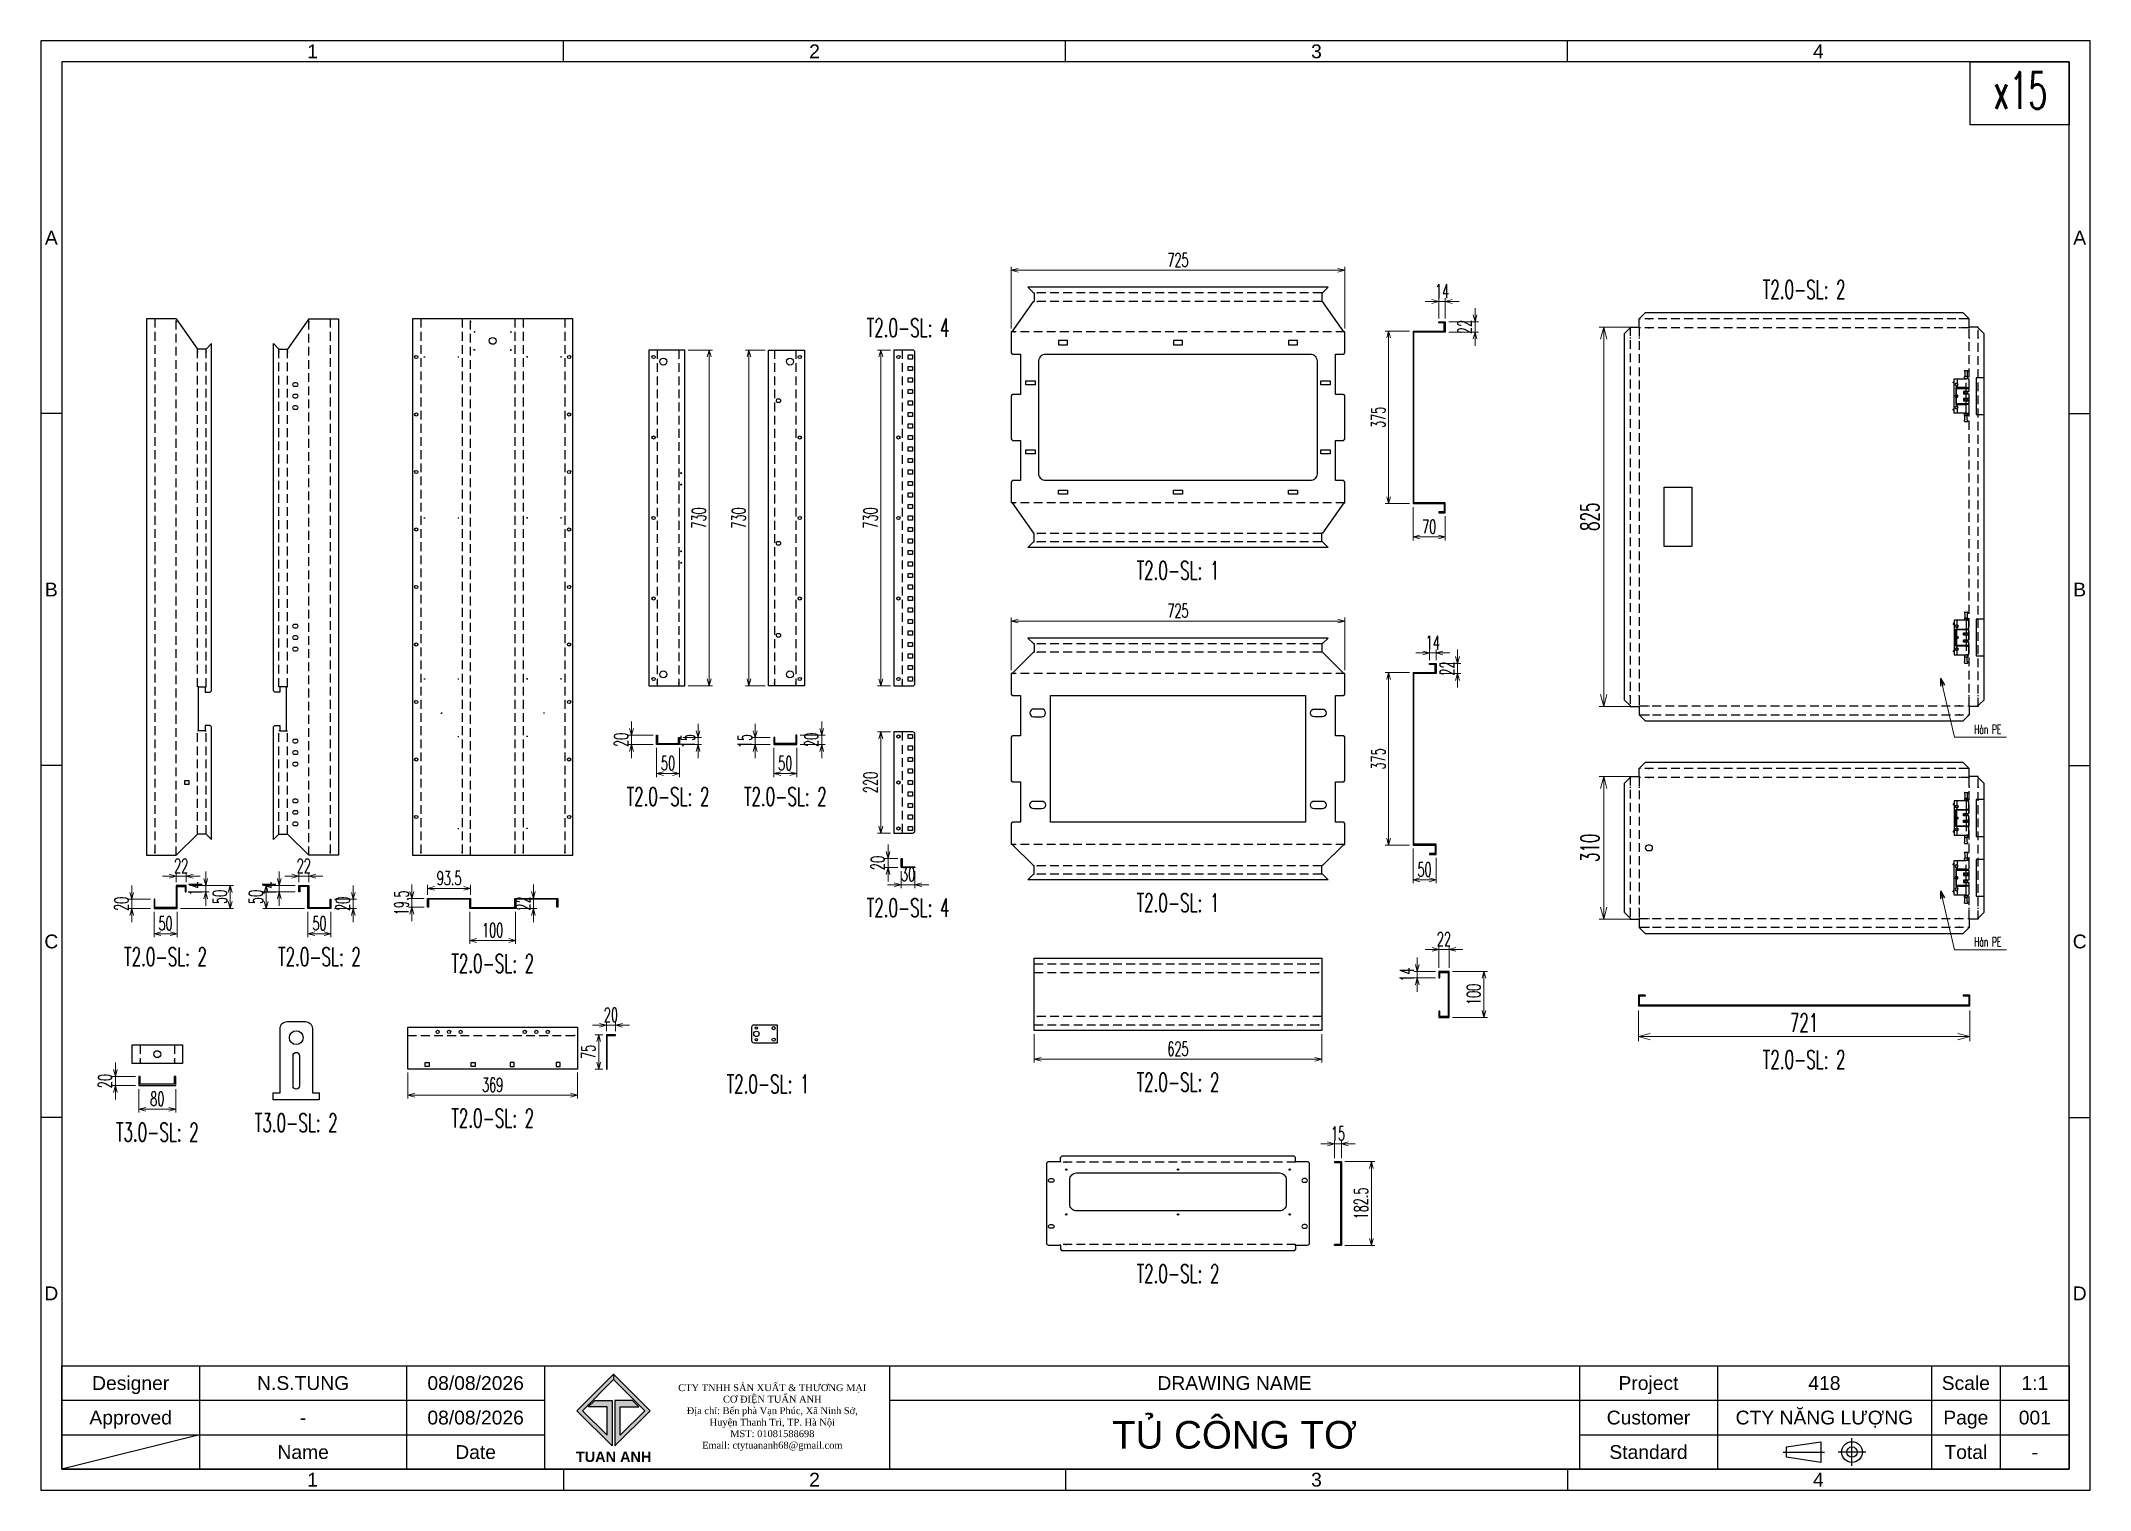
# Model space of a CAD drawing. Header units: millimetres. Extents: x -33730 to 17150, y -76829 to -27437.
# Drawn here: x 8240 to 12695, y -34348 to -31198 of the extents above; entities that cross this region are included whole.
import ezdxf
from ezdxf.enums import TextEntityAlignment as Align

# ---------------------------------------------------------------- set-up
doc = ezdxf.new("R2010")
doc.units = ezdxf.units.MM
doc.header["$LTSCALE"] = 3
doc.linetypes.add('ACAD_ISO04W100', pattern=[30, 24, -3, 0, -3])
doc.linetypes.add('HIDDEN', pattern=[9.525, 6.35, -3.175])
for name, color, linetype in [('@.HIDDEN', 8, 'HIDDEN'), ('@.TEXT', 7, 'Continuous'), ('@.VISIBLE', 7, 'Continuous'), ('centerline', 6, 'ACAD_ISO04W100'), ('EQUIPMENT', 4, 'Continuous'), ('equipments', 2, 'Continuous')]:
    doc.layers.add(name, color=color, linetype=linetype)
doc.styles.add('Ann_w01', font='romans.shx', dxfattribs={"width": 0.6, "bigfont": 'chineset.shx'})
doc.styles.add('Arial', font='arial.ttf')
doc.dimstyles.new('Dim 01_SC15', dxfattribs={"dimscale": 15, "dimtxt": 2, "dimasz": 1, "dimexe": 0.5, "dimexo": 0.5, "dimgap": 0.5, "dimtad": 1, "dimdec": 1, "dimzin": 12, "dimdsep": 46, "dimtxsty": 'Ann_w01', "dimblk": 'OPEN30', "dimcen": 1.5, "dimclrd": 6, "dimclre": 6, "dimclrt": 3, "dimazin": 3, "dimtm": 1e-09, "dimtfac": 1, "dimtdec": 1, "dimtix": 1, "dimtmove": 0, "dimatfit": 3, "dimldrblk": 'OPEN30', "dimfxl": 1, "dimtolj": 1, "dimlwd": 0, "dimlwe": 0, "dimarcsym": 0})
doc.dimstyles.new('Dim 01_SC20', dxfattribs={"dimscale": 20, "dimtxt": 2, "dimasz": 1.3, "dimexe": 0.5, "dimexo": 0.5, "dimgap": 0.5, "dimtad": 1, "dimdec": 1, "dimzin": 12, "dimdsep": 46, "dimtxsty": 'Ann_w01', "dimblk": 'OPEN30', "dimcen": 1.5, "dimclrd": 6, "dimclre": 6, "dimclrt": 3, "dimadec": 1, "dimazin": 3, "dimtm": 1e-09, "dimtfac": 1, "dimtdec": 1, "dimtix": 1, "dimtmove": 0, "dimatfit": 3, "dimldrblk": 'OPEN30', "dimfxl": 1, "dimtolj": 1, "dimlwd": 0, "dimlwe": 0, "dimarcsym": 0})

msp = doc.modelspace()

# ---------------------------------------------------------------- texts
at = {"layer": '@.VISIBLE', "color": 2, "style": 'Ann_w01', "width": 0.6}
for s, height, p in [('x15', 80, (12543.26, -31305.23)), ('T2.0-SL: 2', 40, (12073.44, -31737.88)), ('T2.0-SL: 4', 40, (10125.21, -31821)), ('T2.0-SL: 1', 40, (10712.03, -32348.55)), ('T2.0-SL: 2', 40, (9603.21, -32840.17)), ('T2.0-SL: 2', 40, (9858.24, -32840.17)), ('T2.0-SL: 1', 40, (10712.03, -33071.02)), ('T2.0-SL: 4', 40, (10125.21, -33081.78)), ('T2.0-SL: 2', 40, (8510.78, -33188.4)), ('T2.0-SL: 2', 40, (8845.4, -33188.4)), ('T2.0-SL: 2', 40, (9222.05, -33203.08)), ('T2.0-SL: 2', 40, (12073.44, -33411.93)), ('T2.0-SL: 1', 40, (9820.68, -33465.01)), ('T2.0-SL: 2', 40, (10712.03, -33461.08)), ('T3.0-SL: 2', 40, (8794.96, -33549.32)), ('T2.0-SL: 2', 40, (9222.05, -33539.27)), ('T3.0-SL: 2', 40, (8492.88, -33569.76)), ('T2.0-SL: 2', 40, (10712.03, -33877.34))]:
    msp.add_text(s, height=height, dxfattribs=at).set_placement(p, align=Align.MIDDLE_CENTER)
at = {"layer": '@.VISIBLE', "style": 'Ann_w01', "width": 0.6}
for p in [(12443.14, -32703.73), (12443.14, -33165.92)]:
    msp.add_text('Hàn PE', height=19.839, dxfattribs=at).set_placement(p)

# ---------------------------------------------------------------- blocks, each defined once
blk = doc.blocks.new('_Open30')
at = {"color": 0, "linetype": 'ByBlock', "lineweight": -2}
for p, q in [((-1, 0.27), (0, 0)), ((0, 0), (-1, -0.27)), ((0, 0), (-1, 0))]:
    blk.add_line(p, q, dxfattribs=at)
blk = doc.blocks.new('*D338')
at = {"layer": '@.VISIBLE', "color": 6, "lineweight": 0, "transparency": 16777216}
for p, q in [((9937.5, -32692), (9937.5, -32677)), ((9890.7, -32707), (9945, -32707)), ((9890.7, -32727), (9945, -32727)), ((9937.5, -32727), (9937.5, -32707)), ((9937.5, -32742), (9937.5, -32757))]:
    blk.add_line(p, q, dxfattribs=at)
at = {"layer": 'Defpoints', "color": 0, "transparency": 16777216}
for p in [(9883.2, -32707), (9883.2, -32727), (9937.5, -32707)]:
    blk.add_point(p, dxfattribs=at)
at = {"layer": '@.VISIBLE', "color": 6, "lineweight": 0, "transparency": 16777216, "xscale": 15, "yscale": 15, "zscale": 15}
for p, rotation in [((9937.5, -32707), 270), ((9937.5, -32727), 90)]:
    blk.add_blockref('_Open30', p, dxfattribs=dict(at, rotation=rotation))
at = {"layer": '@.VISIBLE', "color": 3, "transparency": 16777216, "insert": (9915, -32717), "char_height": 30, "attachment_point": 5, "rotation": 90, "style": 'Ann_w01'}
blk.add_mtext('\\A1;20', dxfattribs=at)
blk = doc.blocks.new('*D339')
at = {"layer": '@.VISIBLE', "color": 6, "lineweight": 0, "transparency": 16777216}
for p, q in [((9792.7, -32697), (9792.7, -32682)), ((9825.7, -32712), (9785.2, -32712)), ((9825.7, -32727), (9785.2, -32727)), ((9792.7, -32727), (9792.7, -32712)), ((9792.7, -32742), (9792.7, -32757))]:
    blk.add_line(p, q, dxfattribs=at)
at = {"layer": 'Defpoints', "color": 0, "transparency": 16777216}
for p in [(9792.7, -32712), (9833.2, -32712), (9833.2, -32727)]:
    blk.add_point(p, dxfattribs=at)
at = {"layer": '@.VISIBLE', "color": 6, "lineweight": 0, "transparency": 16777216, "xscale": 15, "yscale": 15, "zscale": 15}
for p, rotation in [((9792.7, -32712), 270), ((9792.7, -32727), 90)]:
    blk.add_blockref('_Open30', p, dxfattribs=dict(at, rotation=rotation))
at = {"layer": '@.VISIBLE', "color": 3, "transparency": 16777216, "insert": (9770.2, -32719.5), "char_height": 30, "attachment_point": 5, "rotation": 90, "style": 'Ann_w01'}
blk.add_mtext('\\A1;15', dxfattribs=at)
blk = doc.blocks.new('*D340')
at = {"layer": '@.VISIBLE', "color": 6, "lineweight": 0, "transparency": 16777216}
for p, q in [((9833.2, -32734.5), (9833.2, -32797.7)), ((9883.2, -32734.5), (9883.2, -32797.7)), ((9848.2, -32790.2), (9868.2, -32790.2))]:
    blk.add_line(p, q, dxfattribs=at)
at = {"layer": 'Defpoints', "color": 0, "transparency": 16777216}
for p in [(9833.2, -32727), (9883.2, -32727), (9883.2, -32790.2)]:
    blk.add_point(p, dxfattribs=at)
at = {"layer": '@.VISIBLE', "color": 6, "lineweight": 0, "transparency": 16777216, "xscale": 15, "yscale": 15, "zscale": 15, "rotation": 180}
blk.add_blockref('_Open30', (9833.2, -32790.2), dxfattribs=at)
at = {"layer": '@.VISIBLE', "color": 6, "lineweight": 0, "transparency": 16777216, "xscale": 15, "yscale": 15, "zscale": 15}
blk.add_blockref('_Open30', (9883.2, -32790.2), dxfattribs=at)
at = {"layer": '@.VISIBLE', "color": 3, "transparency": 16777216, "insert": (9858.2, -32767.7), "char_height": 30, "attachment_point": 5, "style": 'Ann_w01'}
blk.add_mtext('\\A1;50', dxfattribs=at)
blk = doc.blocks.new('*D341')
at = {"layer": '@.VISIBLE', "color": 6, "lineweight": 0, "transparency": 16777216}
for p, q in [((9523.9, -32692), (9523.9, -32677)), ((9570.7, -32707), (9516.4, -32707)), ((9570.7, -32727), (9516.4, -32727)), ((9523.9, -32727), (9523.9, -32707)), ((9523.9, -32742), (9523.9, -32757))]:
    blk.add_line(p, q, dxfattribs=at)
at = {"layer": 'Defpoints', "color": 0, "transparency": 16777216}
for p in [(9523.9, -32707), (9578.2, -32707), (9578.2, -32727)]:
    blk.add_point(p, dxfattribs=at)
at = {"layer": '@.VISIBLE', "color": 6, "lineweight": 0, "transparency": 16777216, "xscale": 15, "yscale": 15, "zscale": 15}
for p, rotation in [((9523.9, -32707), 270), ((9523.9, -32727), 90)]:
    blk.add_blockref('_Open30', p, dxfattribs=dict(at, rotation=rotation))
at = {"layer": '@.VISIBLE', "color": 3, "transparency": 16777216, "insert": (9501.4, -32717), "char_height": 30, "attachment_point": 5, "rotation": 90, "style": 'Ann_w01'}
blk.add_mtext('\\A1;20', dxfattribs=at)
blk = doc.blocks.new('*D342')
at = {"layer": '@.VISIBLE', "color": 6, "lineweight": 0, "transparency": 16777216}
for p, q in [((9668.7, -32697), (9668.7, -32682)), ((9635.7, -32712), (9676.2, -32712)), ((9635.7, -32727), (9676.2, -32727)), ((9668.7, -32727), (9668.7, -32712)), ((9668.7, -32742), (9668.7, -32757))]:
    blk.add_line(p, q, dxfattribs=at)
at = {"layer": 'Defpoints', "color": 0, "transparency": 16777216}
for p in [(9628.2, -32712), (9628.2, -32727), (9668.7, -32712)]:
    blk.add_point(p, dxfattribs=at)
at = {"layer": '@.VISIBLE', "color": 6, "lineweight": 0, "transparency": 16777216, "xscale": 15, "yscale": 15, "zscale": 15}
for p, rotation in [((9668.7, -32712), 270), ((9668.7, -32727), 90)]:
    blk.add_blockref('_Open30', p, dxfattribs=dict(at, rotation=rotation))
at = {"layer": '@.VISIBLE', "color": 3, "transparency": 16777216, "insert": (9646.2, -32719.5), "char_height": 30, "attachment_point": 5, "rotation": 90, "style": 'Ann_w01'}
blk.add_mtext('\\A1;15', dxfattribs=at)
blk = doc.blocks.new('*D343')
at = {"layer": '@.VISIBLE', "color": 6, "lineweight": 0, "transparency": 16777216}
for p, q in [((9578.2, -32734.5), (9578.2, -32797.7)), ((9628.2, -32734.5), (9628.2, -32797.7)), ((9613.2, -32790.2), (9593.2, -32790.2))]:
    blk.add_line(p, q, dxfattribs=at)
at = {"layer": 'Defpoints', "color": 0, "transparency": 16777216}
for p in [(9578.2, -32727), (9628.2, -32727), (9578.2, -32790.2)]:
    blk.add_point(p, dxfattribs=at)
at = {"layer": '@.VISIBLE', "color": 6, "lineweight": 0, "transparency": 16777216, "xscale": 15, "yscale": 15, "zscale": 15, "rotation": 180}
blk.add_blockref('_Open30', (9578.2, -32790.2), dxfattribs=at)
at = {"layer": '@.VISIBLE', "color": 6, "lineweight": 0, "transparency": 16777216, "xscale": 15, "yscale": 15, "zscale": 15}
blk.add_blockref('_Open30', (9628.2, -32790.2), dxfattribs=at)
at = {"layer": '@.VISIBLE', "color": 3, "transparency": 16777216, "insert": (9603.2, -32767.7), "char_height": 30, "attachment_point": 5, "style": 'Ann_w01'}
blk.add_mtext('\\A1;50', dxfattribs=at)
blk = doc.blocks.new('*U286')
at = {"layer": '@.VISIBLE', "color": 151}
blk.add_lwpolyline([(-4.5, 4.5), (4.5, 4.5), (4.5, -4.5), (-4.5, -4.5)], close=True, dxfattribs=at)
blk = doc.blocks.new('*U287')
at = {"layer": '@.VISIBLE', "color": 0, "linetype": 'ByBlock', "lineweight": -2, "transparency": 16777216}
for p in [(0, 200), (0, 175), (0, 150), (0, 125), (0, 100), (0, 75), (0, 50), (0, 25), (0, 0)]:
    blk.add_blockref('*U286', p, dxfattribs=at)
blk = doc.blocks.new('*U288')
at = {"layer": '@.VISIBLE', "color": 151}
blk.add_lwpolyline([(-4.5, 4.5), (4.5, 4.5), (4.5, -4.5), (-4.5, -4.5)], close=True, dxfattribs=at)
blk = doc.blocks.new('*U289')
at = {"layer": '@.VISIBLE', "color": 0, "linetype": 'ByBlock', "lineweight": -2, "transparency": 16777216}
for p in [(0, 700), (0, 675), (0, 650), (0, 625), (0, 600), (0, 575), (0, 550), (0, 525), (0, 500), (0, 475), (0, 450), (0, 425), (0, 400), (0, 375), (0, 350), (0, 325), (0, 300), (0, 275), (0, 250), (0, 225), (0, 200), (0, 175), (0, 150), (0, 125), (0, 100), (0, 75), (0, 50), (0, 25), (0, 0)]:
    blk.add_blockref('*U288', p, dxfattribs=at)
blk = doc.blocks.new('*D344')
at = {"layer": '@.VISIBLE', "color": 6, "lineweight": 0, "transparency": 16777216}
for p, q in [((10081.6, -32959.6), (10081.6, -32944.6)), ((10102.7, -32974.6), (10074.1, -32974.6)), ((10102.7, -32994.6), (10074.1, -32994.6)), ((10081.6, -32974.6), (10081.6, -32994.6)), ((10081.6, -33009.6), (10081.6, -33024.6))]:
    blk.add_line(p, q, dxfattribs=at)
at = {"layer": 'Defpoints', "color": 0, "transparency": 16777216}
for p in [(10081.6, -32994.6), (10110.2, -32974.6), (10110.2, -32994.6)]:
    blk.add_point(p, dxfattribs=at)
at = {"layer": '@.VISIBLE', "color": 6, "lineweight": 0, "transparency": 16777216, "xscale": 15, "yscale": 15, "zscale": 15}
for p, rotation in [((10081.6, -32974.6), 270), ((10081.6, -32994.6), 90)]:
    blk.add_blockref('_Open30', p, dxfattribs=dict(at, rotation=rotation))
at = {"layer": '@.VISIBLE', "color": 3, "transparency": 16777216, "insert": (10059.1, -32984.6), "char_height": 30, "attachment_point": 5, "rotation": 90, "style": 'Ann_w01'}
blk.add_mtext('\\A1;20', dxfattribs=at)
blk = doc.blocks.new('*D345')
at = {"layer": '@.VISIBLE', "color": 6, "lineweight": 0, "transparency": 16777216}
for p, q in [((10110.2, -33002.1), (10110.2, -33039.3)), ((10140.2, -33002.1), (10140.2, -33039.3)), ((10095.2, -33031.8), (10080.2, -33031.8)), ((10110.2, -33031.8), (10140.2, -33031.8)), ((10155.2, -33031.8), (10170.2, -33031.8))]:
    blk.add_line(p, q, dxfattribs=at)
at = {"layer": 'Defpoints', "color": 0, "transparency": 16777216}
for p in [(10110.2, -32994.6), (10140.2, -32994.6), (10140.2, -33031.8)]:
    blk.add_point(p, dxfattribs=at)
at = {"layer": '@.VISIBLE', "color": 6, "lineweight": 0, "transparency": 16777216, "xscale": 15, "yscale": 15, "zscale": 15}
blk.add_blockref('_Open30', (10110.2, -33031.8), dxfattribs=at)
at = {"layer": '@.VISIBLE', "color": 6, "lineweight": 0, "transparency": 16777216, "xscale": 15, "yscale": 15, "zscale": 15, "rotation": 180}
blk.add_blockref('_Open30', (10140.2, -33031.8), dxfattribs=at)
at = {"layer": '@.VISIBLE', "color": 3, "transparency": 16777216, "insert": (10125.2, -33009.3), "char_height": 30, "attachment_point": 5, "style": 'Ann_w01'}
blk.add_mtext('\\A1;30', dxfattribs=at)
blk = doc.blocks.new('*D346')
at = {"layer": '@.VISIBLE', "color": 6, "lineweight": 0, "transparency": 16777216}
for p, q in [((10086.7, -31869.5), (10058.5, -31869.5)), ((10066, -32584.5), (10066, -31884.5)), ((10086.7, -32599.5), (10058.5, -32599.5))]:
    blk.add_line(p, q, dxfattribs=at)
at = {"layer": 'Defpoints', "color": 0, "transparency": 16777216}
for p in [(10066, -31869.5), (10094.2, -31869.5), (10094.2, -32599.5)]:
    blk.add_point(p, dxfattribs=at)
at = {"layer": '@.VISIBLE', "color": 6, "lineweight": 0, "transparency": 16777216, "xscale": 15, "yscale": 15, "zscale": 15}
for p, rotation in [((10066, -31869.5), 90), ((10066, -32599.5), 270)]:
    blk.add_blockref('_Open30', p, dxfattribs=dict(at, rotation=rotation))
at = {"layer": '@.VISIBLE', "color": 3, "transparency": 16777216, "insert": (10043.5, -32234.5), "char_height": 30, "attachment_point": 5, "rotation": 90, "style": 'Ann_w01'}
blk.add_mtext('\\A1;730', dxfattribs=at)
blk = doc.blocks.new('*D347')
at = {"layer": '@.VISIBLE', "color": 6, "lineweight": 0, "transparency": 16777216}
for p, q in [((10086.7, -32699.5), (10058.5, -32699.5)), ((10066, -32714.5), (10066, -32904.5)), ((10086.7, -32919.5), (10058.5, -32919.5))]:
    blk.add_line(p, q, dxfattribs=at)
at = {"layer": 'Defpoints', "color": 0, "transparency": 16777216}
for p in [(10094.2, -32699.5), (10066, -32919.5), (10094.2, -32919.5)]:
    blk.add_point(p, dxfattribs=at)
at = {"layer": '@.VISIBLE', "color": 6, "lineweight": 0, "transparency": 16777216, "xscale": 15, "yscale": 15, "zscale": 15}
for p, rotation in [((10066, -32699.5), 90), ((10066, -32919.5), 270)]:
    blk.add_blockref('_Open30', p, dxfattribs=dict(at, rotation=rotation))
at = {"layer": '@.VISIBLE', "color": 3, "transparency": 16777216, "insert": (10043.5, -32809.5), "char_height": 30, "attachment_point": 5, "rotation": 90, "style": 'Ann_w01'}
blk.add_mtext('\\A1;220', dxfattribs=at)
blk = doc.blocks.new('*D348')
at = {"layer": '@.VISIBLE', "color": 6, "lineweight": 0, "transparency": 16777216}
for p, q in [((9647.1, -31869.5), (9700.2, -31869.5)), ((9692.7, -32584.5), (9692.7, -31884.5)), ((9647.1, -32599.5), (9700.2, -32599.5))]:
    blk.add_line(p, q, dxfattribs=at)
at = {"layer": 'Defpoints', "color": 0, "transparency": 16777216}
for p in [(9639.6, -31869.5), (9692.7, -31869.5), (9639.6, -32599.5)]:
    blk.add_point(p, dxfattribs=at)
at = {"layer": '@.VISIBLE', "color": 6, "lineweight": 0, "transparency": 16777216, "xscale": 15, "yscale": 15, "zscale": 15}
for p, rotation in [((9692.7, -31869.5), 90), ((9692.7, -32599.5), 270)]:
    blk.add_blockref('_Open30', p, dxfattribs=dict(at, rotation=rotation))
at = {"layer": '@.VISIBLE', "color": 3, "transparency": 16777216, "insert": (9670.2, -32234.5), "char_height": 30, "attachment_point": 5, "rotation": 90, "style": 'Ann_w01'}
blk.add_mtext('\\A1;730', dxfattribs=at)
blk = doc.blocks.new('*D349')
at = {"layer": '@.VISIBLE', "color": 6, "lineweight": 0, "transparency": 16777216}
for p, q in [((9814.3, -31869.5), (9771.8, -31869.5)), ((9779.3, -32584.5), (9779.3, -31884.5)), ((9814.3, -32599.5), (9771.8, -32599.5))]:
    blk.add_line(p, q, dxfattribs=at)
at = {"layer": 'Defpoints', "color": 0, "transparency": 16777216}
for p in [(9779.3, -31869.5), (9821.8, -31869.5), (9821.8, -32599.5)]:
    blk.add_point(p, dxfattribs=at)
at = {"layer": '@.VISIBLE', "color": 6, "lineweight": 0, "transparency": 16777216, "xscale": 15, "yscale": 15, "zscale": 15}
for p, rotation in [((9779.3, -31869.5), 90), ((9779.3, -32599.5), 270)]:
    blk.add_blockref('_Open30', p, dxfattribs=dict(at, rotation=rotation))
at = {"layer": '@.VISIBLE', "color": 3, "transparency": 16777216, "insert": (9756.8, -32234.5), "char_height": 30, "attachment_point": 5, "rotation": 90, "style": 'Ann_w01'}
blk.add_mtext('\\A1;730', dxfattribs=at)
blk = doc.blocks.new('*D350')
at = {"layer": '@.VISIBLE', "color": 6, "lineweight": 0, "transparency": 16777216}
for p, q in [((9037.5, -33440.3), (9037.5, -33496.8)), ((9406.5, -33440.3), (9406.5, -33496.8)), ((9052.5, -33489.3), (9391.5, -33489.3))]:
    blk.add_line(p, q, dxfattribs=at)
at = {"layer": 'Defpoints', "color": 0, "transparency": 16777216}
for p in [(9037.5, -33432.8), (9406.5, -33432.8), (9406.5, -33489.3)]:
    blk.add_point(p, dxfattribs=at)
at = {"layer": '@.VISIBLE', "color": 6, "lineweight": 0, "transparency": 16777216, "xscale": 15, "yscale": 15, "zscale": 15, "rotation": 180}
blk.add_blockref('_Open30', (9037.5, -33489.3), dxfattribs=at)
at = {"layer": '@.VISIBLE', "color": 6, "lineweight": 0, "transparency": 16777216, "xscale": 15, "yscale": 15, "zscale": 15}
blk.add_blockref('_Open30', (9406.5, -33489.3), dxfattribs=at)
at = {"layer": '@.VISIBLE', "color": 3, "transparency": 16777216, "insert": (9222, -33466.8), "char_height": 30, "attachment_point": 5, "style": 'Ann_w01'}
blk.add_mtext('\\A1;369', dxfattribs=at)
blk = doc.blocks.new('*D351')
at = {"layer": '@.VISIBLE', "color": 6, "lineweight": 0, "transparency": 16777216}
for p, q in [((9461.7, -33357.8), (9445, -33357.8)), ((9452.5, -33372.8), (9452.5, -33417.8)), ((9461.7, -33432.8), (9445, -33432.8))]:
    blk.add_line(p, q, dxfattribs=at)
at = {"layer": 'Defpoints', "color": 0, "transparency": 16777216}
for p in [(9469.2, -33357.8), (9452.5, -33432.8), (9469.2, -33432.8)]:
    blk.add_point(p, dxfattribs=at)
at = {"layer": '@.VISIBLE', "color": 6, "lineweight": 0, "transparency": 16777216, "xscale": 15, "yscale": 15, "zscale": 15}
for p, rotation in [((9452.5, -33357.8), 90), ((9452.5, -33432.8), 270)]:
    blk.add_blockref('_Open30', p, dxfattribs=dict(at, rotation=rotation))
at = {"layer": '@.VISIBLE', "color": 3, "transparency": 16777216, "insert": (9430, -33395.3), "char_height": 30, "attachment_point": 5, "rotation": 90, "style": 'Ann_w01'}
blk.add_mtext('\\A1;75', dxfattribs=at)
blk = doc.blocks.new('*D352')
at = {"layer": '@.VISIBLE', "color": 6, "lineweight": 0, "transparency": 16777216}
for p, q in [((9454.2, -33337.2), (9439.2, -33337.2)), ((9469.2, -33350.3), (9469.2, -33329.7)), ((9469.2, -33337.2), (9489.2, -33337.2)), ((9489.2, -33350.3), (9489.2, -33329.7)), ((9504.2, -33337.2), (9519.2, -33337.2))]:
    blk.add_line(p, q, dxfattribs=at)
at = {"layer": 'Defpoints', "color": 0, "transparency": 16777216}
for p in [(9469.2, -33357.8), (9489.2, -33337.2), (9489.2, -33357.8)]:
    blk.add_point(p, dxfattribs=at)
at = {"layer": '@.VISIBLE', "color": 6, "lineweight": 0, "transparency": 16777216, "xscale": 15, "yscale": 15, "zscale": 15}
blk.add_blockref('_Open30', (9469.2, -33337.2), dxfattribs=at)
at = {"layer": '@.VISIBLE', "color": 6, "lineweight": 0, "transparency": 16777216, "xscale": 15, "yscale": 15, "zscale": 15, "rotation": 180}
blk.add_blockref('_Open30', (9489.2, -33337.2), dxfattribs=at)
at = {"layer": '@.VISIBLE', "color": 3, "transparency": 16777216, "insert": (9479.2, -33314.7), "char_height": 30, "attachment_point": 5, "style": 'Ann_w01'}
blk.add_mtext('\\A1;20', dxfattribs=at)
blk = doc.blocks.new('*D312')
at = {"layer": '@.VISIBLE', "color": 6, "lineweight": 0, "transparency": 16777216}
for p, q in [((11215.6, -32570.8), (11162.4, -32570.8)), ((11169.9, -32930.8), (11169.9, -32585.8)), ((11215.6, -32945.8), (11162.4, -32945.8))]:
    blk.add_line(p, q, dxfattribs=at)
at = {"layer": 'Defpoints', "color": 0, "transparency": 16777216}
for p in [(11169.9, -32570.8), (11223.1, -32570.8), (11223.1, -32945.8)]:
    blk.add_point(p, dxfattribs=at)
at = {"layer": '@.VISIBLE', "color": 6, "lineweight": 0, "transparency": 16777216, "xscale": 15, "yscale": 15, "zscale": 15}
for p, rotation in [((11169.9, -32570.8), 90), ((11169.9, -32945.8), 270)]:
    blk.add_blockref('_Open30', p, dxfattribs=dict(at, rotation=rotation))
at = {"layer": '@.VISIBLE', "color": 3, "transparency": 16777216, "insert": (11147.4, -32758.3), "char_height": 30, "attachment_point": 5, "rotation": 90, "style": 'Ann_w01'}
blk.add_mtext('\\A1;375', dxfattribs=at)
blk = doc.blocks.new('*D313')
at = {"layer": '@.VISIBLE', "color": 6, "lineweight": 0, "transparency": 16777216}
for p, q in [((10349.5, -32565.1), (10349.5, -32451.1)), ((10364.5, -32458.6), (11059.5, -32458.6)), ((11074.5, -32565.1), (11074.5, -32451.1))]:
    blk.add_line(p, q, dxfattribs=at)
at = {"layer": 'Defpoints', "color": 0, "transparency": 16777216}
for p in [(11074.5, -32458.6), (10349.5, -32572.6), (11074.5, -32572.6)]:
    blk.add_point(p, dxfattribs=at)
at = {"layer": '@.VISIBLE', "color": 6, "lineweight": 0, "transparency": 16777216, "xscale": 15, "yscale": 15, "zscale": 15, "rotation": 180}
blk.add_blockref('_Open30', (10349.5, -32458.6), dxfattribs=at)
at = {"layer": '@.VISIBLE', "color": 6, "lineweight": 0, "transparency": 16777216, "xscale": 15, "yscale": 15, "zscale": 15}
blk.add_blockref('_Open30', (11074.5, -32458.6), dxfattribs=at)
at = {"layer": '@.VISIBLE', "color": 3, "transparency": 16777216, "insert": (10712, -32436.1), "char_height": 30, "attachment_point": 5, "style": 'Ann_w01'}
blk.add_mtext('\\A1;725', dxfattribs=at)
blk = doc.blocks.new('*D314')
at = {"layer": '@.VISIBLE', "color": 6, "lineweight": 0, "transparency": 16777216}
for p, q in [((11215.6, -31828.3), (11162.4, -31828.3)), ((11169.9, -32188.3), (11169.9, -31843.3)), ((11215.6, -32203.3), (11162.4, -32203.3))]:
    blk.add_line(p, q, dxfattribs=at)
at = {"layer": 'Defpoints', "color": 0, "transparency": 16777216}
for p in [(11169.9, -31828.3), (11223.1, -31828.3), (11223.1, -32203.3)]:
    blk.add_point(p, dxfattribs=at)
at = {"layer": '@.VISIBLE', "color": 6, "lineweight": 0, "transparency": 16777216, "xscale": 15, "yscale": 15, "zscale": 15}
for p, rotation in [((11169.9, -31828.3), 90), ((11169.9, -32203.3), 270)]:
    blk.add_blockref('_Open30', p, dxfattribs=dict(at, rotation=rotation))
at = {"layer": '@.VISIBLE', "color": 3, "transparency": 16777216, "insert": (11147.4, -32015.8), "char_height": 30, "attachment_point": 5, "rotation": 90, "style": 'Ann_w01'}
blk.add_mtext('\\A1;375', dxfattribs=at)
blk = doc.blocks.new('*D315')
at = {"layer": '@.VISIBLE', "color": 6, "lineweight": 0, "transparency": 16777216}
for p, q in [((10349.5, -31822.6), (10349.5, -31688.6)), ((10364.5, -31696.1), (11059.5, -31696.1)), ((11074.5, -31822.6), (11074.5, -31688.6))]:
    blk.add_line(p, q, dxfattribs=at)
at = {"layer": 'Defpoints', "color": 0, "transparency": 16777216}
for p in [(11074.5, -31696.1), (10349.5, -31830.1), (11074.5, -31830.1)]:
    blk.add_point(p, dxfattribs=at)
at = {"layer": '@.VISIBLE', "color": 6, "lineweight": 0, "transparency": 16777216, "xscale": 15, "yscale": 15, "zscale": 15, "rotation": 180}
blk.add_blockref('_Open30', (10349.5, -31696.1), dxfattribs=at)
at = {"layer": '@.VISIBLE', "color": 6, "lineweight": 0, "transparency": 16777216, "xscale": 15, "yscale": 15, "zscale": 15}
blk.add_blockref('_Open30', (11074.5, -31696.1), dxfattribs=at)
at = {"layer": '@.VISIBLE', "color": 3, "transparency": 16777216, "insert": (10712, -31673.6), "char_height": 30, "attachment_point": 5, "style": 'Ann_w01'}
blk.add_mtext('\\A1;725', dxfattribs=at)
blk = doc.blocks.new('*D316')
at = {"layer": '@.VISIBLE', "color": 6, "lineweight": 0, "transparency": 16777216}
for p, q in [((10399.5, -33356.4), (10399.5, -33418.6)), ((11024.5, -33356.4), (11024.5, -33418.6)), ((10414.5, -33411.1), (11009.5, -33411.1))]:
    blk.add_line(p, q, dxfattribs=at)
at = {"layer": 'Defpoints', "color": 0, "transparency": 16777216}
for p in [(10399.5, -33348.9), (11024.5, -33348.9), (11024.5, -33411.1)]:
    blk.add_point(p, dxfattribs=at)
at = {"layer": '@.VISIBLE', "color": 6, "lineweight": 0, "transparency": 16777216, "xscale": 15, "yscale": 15, "zscale": 15, "rotation": 180}
blk.add_blockref('_Open30', (10399.5, -33411.1), dxfattribs=at)
at = {"layer": '@.VISIBLE', "color": 6, "lineweight": 0, "transparency": 16777216, "xscale": 15, "yscale": 15, "zscale": 15}
blk.add_blockref('_Open30', (11024.5, -33411.1), dxfattribs=at)
at = {"layer": '@.VISIBLE', "color": 3, "transparency": 16777216, "insert": (10712, -33388.6), "char_height": 30, "attachment_point": 5, "style": 'Ann_w01'}
blk.add_mtext('\\A1;625', dxfattribs=at)
blk = doc.blocks.new('*D317')
at = {"layer": '@.VISIBLE', "color": 6, "lineweight": 0, "transparency": 16777216}
for p, q in [((11308.8, -33220.3), (11384.7, -33220.3)), ((11377.2, -33235.3), (11377.2, -33305.3)), ((11308.8, -33320.3), (11384.7, -33320.3))]:
    blk.add_line(p, q, dxfattribs=at)
at = {"layer": 'Defpoints', "color": 0, "transparency": 16777216}
for p in [(11301.3, -33220.3), (11301.3, -33320.3), (11377.2, -33320.3)]:
    blk.add_point(p, dxfattribs=at)
at = {"layer": '@.VISIBLE', "color": 6, "lineweight": 0, "transparency": 16777216, "xscale": 15, "yscale": 15, "zscale": 15}
for p, rotation in [((11377.2, -33220.3), 90), ((11377.2, -33320.3), 270)]:
    blk.add_blockref('_Open30', p, dxfattribs=dict(at, rotation=rotation))
at = {"layer": '@.VISIBLE', "color": 3, "transparency": 16777216, "insert": (11354.7, -33270.3), "char_height": 30, "attachment_point": 5, "rotation": 90, "style": 'Ann_w01'}
blk.add_mtext('\\A1;100', dxfattribs=at)
blk = doc.blocks.new('*D318')
at = {"layer": '@.VISIBLE', "color": 6, "lineweight": 0, "transparency": 16777216}
for p, q in [((11264.3, -33172.4), (11249.3, -33172.4)), ((11279.3, -33212.8), (11279.3, -33164.9)), ((11301.3, -33172.4), (11279.3, -33172.4)), ((11301.3, -33212.8), (11301.3, -33164.9)), ((11316.3, -33172.4), (11331.3, -33172.4))]:
    blk.add_line(p, q, dxfattribs=at)
at = {"layer": 'Defpoints', "color": 0, "transparency": 16777216}
for p in [(11279.3, -33172.4), (11279.3, -33220.3), (11301.3, -33220.3)]:
    blk.add_point(p, dxfattribs=at)
at = {"layer": '@.VISIBLE', "color": 6, "lineweight": 0, "transparency": 16777216, "xscale": 15, "yscale": 15, "zscale": 15}
blk.add_blockref('_Open30', (11279.3, -33172.4), dxfattribs=at)
at = {"layer": '@.VISIBLE', "color": 6, "lineweight": 0, "transparency": 16777216, "xscale": 15, "yscale": 15, "zscale": 15, "rotation": 180}
blk.add_blockref('_Open30', (11301.3, -33172.4), dxfattribs=at)
at = {"layer": '@.VISIBLE', "color": 3, "transparency": 16777216, "insert": (11290.3, -33149.9), "char_height": 30, "attachment_point": 5, "style": 'Ann_w01'}
blk.add_mtext('\\A1;22', dxfattribs=at)
blk = doc.blocks.new('*D319')
at = {"layer": '@.VISIBLE', "color": 6, "lineweight": 0, "transparency": 16777216}
for p, q in [((11271.8, -33220.3), (11224.7, -33220.3)), ((11232.2, -33205.3), (11232.2, -33190.3)), ((11232.2, -33220.3), (11232.2, -33234.3)), ((11271.8, -33234.3), (11224.7, -33234.3)), ((11232.2, -33249.3), (11232.2, -33264.3))]:
    blk.add_line(p, q, dxfattribs=at)
at = {"layer": 'Defpoints', "color": 0, "transparency": 16777216}
for p in [(11279.3, -33220.3), (11232.2, -33234.3), (11279.3, -33234.3)]:
    blk.add_point(p, dxfattribs=at)
at = {"layer": '@.VISIBLE', "color": 6, "lineweight": 0, "transparency": 16777216, "xscale": 15, "yscale": 15, "zscale": 15}
for p, rotation in [((11232.2, -33220.3), 270), ((11232.2, -33234.3), 90)]:
    blk.add_blockref('_Open30', p, dxfattribs=dict(at, rotation=rotation))
at = {"layer": '@.VISIBLE', "color": 3, "transparency": 16777216, "insert": (11209.7, -33227.3), "char_height": 30, "attachment_point": 5, "rotation": 90, "style": 'Ann_w01'}
blk.add_mtext('\\A1;14', dxfattribs=at)
blk = doc.blocks.new('*D320')
at = {"layer": '@.VISIBLE', "color": 6, "lineweight": 0, "transparency": 16777216}
for p, q in [((11223.1, -32953.3), (11223.1, -33028.7)), ((11273.1, -32973.3), (11273.1, -33028.7)), ((11238.1, -33021.2), (11258.1, -33021.2))]:
    blk.add_line(p, q, dxfattribs=at)
at = {"layer": 'Defpoints', "color": 0, "transparency": 16777216}
for p in [(11223.1, -32945.8), (11273.1, -32965.8), (11273.1, -33021.2)]:
    blk.add_point(p, dxfattribs=at)
at = {"layer": '@.VISIBLE', "color": 6, "lineweight": 0, "transparency": 16777216, "xscale": 15, "yscale": 15, "zscale": 15, "rotation": 180}
blk.add_blockref('_Open30', (11223.1, -33021.2), dxfattribs=at)
at = {"layer": '@.VISIBLE', "color": 6, "lineweight": 0, "transparency": 16777216, "xscale": 15, "yscale": 15, "zscale": 15}
blk.add_blockref('_Open30', (11273.1, -33021.2), dxfattribs=at)
at = {"layer": '@.VISIBLE', "color": 3, "transparency": 16777216, "insert": (11248.1, -32998.7), "char_height": 30, "attachment_point": 5, "style": 'Ann_w01'}
blk.add_mtext('\\A1;50', dxfattribs=at)
blk = doc.blocks.new('*D321')
at = {"layer": '@.VISIBLE', "color": 6, "lineweight": 0, "transparency": 16777216}
for p, q in [((11259.1, -32543.3), (11259.1, -32520.4)), ((11273.1, -32543.3), (11273.1, -32520.4)), ((11244.1, -32527.9), (11229.1, -32527.9)), ((11273.1, -32527.9), (11259.1, -32527.9)), ((11288.1, -32527.9), (11303.1, -32527.9))]:
    blk.add_line(p, q, dxfattribs=at)
at = {"layer": 'Defpoints', "color": 0, "transparency": 16777216}
for p in [(11259.1, -32527.9), (11259.1, -32550.8), (11273.1, -32550.8)]:
    blk.add_point(p, dxfattribs=at)
at = {"layer": '@.VISIBLE', "color": 6, "lineweight": 0, "transparency": 16777216, "xscale": 15, "yscale": 15, "zscale": 15}
blk.add_blockref('_Open30', (11259.1, -32527.9), dxfattribs=at)
at = {"layer": '@.VISIBLE', "color": 6, "lineweight": 0, "transparency": 16777216, "xscale": 15, "yscale": 15, "zscale": 15, "rotation": 180}
blk.add_blockref('_Open30', (11273.1, -32527.9), dxfattribs=at)
at = {"layer": '@.VISIBLE', "color": 3, "transparency": 16777216, "insert": (11266.1, -32505.4), "char_height": 30, "attachment_point": 5, "style": 'Ann_w01'}
blk.add_mtext('\\A1;14', dxfattribs=at)
blk = doc.blocks.new('*D322')
at = {"layer": '@.VISIBLE', "color": 6, "lineweight": 0, "transparency": 16777216}
for p, q in [((11223.1, -32210.8), (11223.1, -32283.4)), ((11293.1, -32230.8), (11293.1, -32283.4)), ((11238.1, -32275.9), (11278.1, -32275.9))]:
    blk.add_line(p, q, dxfattribs=at)
at = {"layer": 'Defpoints', "color": 0, "transparency": 16777216}
for p in [(11223.1, -32203.3), (11293.1, -32223.3), (11293.1, -32275.9)]:
    blk.add_point(p, dxfattribs=at)
at = {"layer": '@.VISIBLE', "color": 6, "lineweight": 0, "transparency": 16777216, "xscale": 15, "yscale": 15, "zscale": 15, "rotation": 180}
blk.add_blockref('_Open30', (11223.1, -32275.9), dxfattribs=at)
at = {"layer": '@.VISIBLE', "color": 6, "lineweight": 0, "transparency": 16777216, "xscale": 15, "yscale": 15, "zscale": 15}
blk.add_blockref('_Open30', (11293.1, -32275.9), dxfattribs=at)
at = {"layer": '@.VISIBLE', "color": 3, "transparency": 16777216, "insert": (11258.1, -32253.4), "char_height": 30, "attachment_point": 5, "style": 'Ann_w01'}
blk.add_mtext('\\A1;70', dxfattribs=at)
blk = doc.blocks.new('*D323')
at = {"layer": '@.VISIBLE', "color": 6, "lineweight": 0, "transparency": 16777216}
for p, q in [((11300.6, -31808.3), (11365.5, -31808.3)), ((11358, -31793.3), (11358, -31778.3)), ((11358, -31808.3), (11358, -31830.3)), ((11300.6, -31830.3), (11365.5, -31830.3)), ((11358, -31845.3), (11358, -31860.3))]:
    blk.add_line(p, q, dxfattribs=at)
at = {"layer": 'Defpoints', "color": 0, "transparency": 16777216}
for p in [(11293.1, -31808.3), (11293.1, -31830.3), (11358, -31830.3)]:
    blk.add_point(p, dxfattribs=at)
at = {"layer": '@.VISIBLE', "color": 6, "lineweight": 0, "transparency": 16777216, "xscale": 15, "yscale": 15, "zscale": 15}
for p, rotation in [((11358, -31808.3), 270), ((11358, -31830.3), 90)]:
    blk.add_blockref('_Open30', p, dxfattribs=dict(at, rotation=rotation))
at = {"layer": '@.VISIBLE', "color": 3, "transparency": 16777216, "insert": (11335.5, -31819.3), "char_height": 30, "attachment_point": 5, "rotation": 90, "style": 'Ann_w01'}
blk.add_mtext('\\A1;22', dxfattribs=at)
blk = doc.blocks.new('*D324')
at = {"layer": '@.VISIBLE', "color": 6, "lineweight": 0, "transparency": 16777216}
for p, q in [((11264.1, -31763.9), (11249.1, -31763.9)), ((11279.1, -31800.8), (11279.1, -31756.4)), ((11293.1, -31763.9), (11279.1, -31763.9)), ((11293.1, -31800.8), (11293.1, -31756.4)), ((11308.1, -31763.9), (11323.1, -31763.9))]:
    blk.add_line(p, q, dxfattribs=at)
at = {"layer": 'Defpoints', "color": 0, "transparency": 16777216}
for p in [(11279.1, -31763.9), (11279.1, -31808.3), (11293.1, -31808.3)]:
    blk.add_point(p, dxfattribs=at)
at = {"layer": '@.VISIBLE', "color": 6, "lineweight": 0, "transparency": 16777216, "xscale": 15, "yscale": 15, "zscale": 15}
blk.add_blockref('_Open30', (11279.1, -31763.9), dxfattribs=at)
at = {"layer": '@.VISIBLE', "color": 6, "lineweight": 0, "transparency": 16777216, "xscale": 15, "yscale": 15, "zscale": 15, "rotation": 180}
blk.add_blockref('_Open30', (11293.1, -31763.9), dxfattribs=at)
at = {"layer": '@.VISIBLE', "color": 3, "transparency": 16777216, "insert": (11286.1, -31741.4), "char_height": 30, "attachment_point": 5, "style": 'Ann_w01'}
blk.add_mtext('\\A1;14', dxfattribs=at)
blk = doc.blocks.new('*D325')
at = {"layer": '@.VISIBLE', "color": 6, "lineweight": 0, "transparency": 16777216}
for p, q in [((11319.7, -32535.8), (11319.7, -32520.8)), ((11280.6, -32550.8), (11327.2, -32550.8)), ((11319.7, -32550.8), (11319.7, -32572.8)), ((11280.6, -32572.8), (11327.2, -32572.8)), ((11319.7, -32587.8), (11319.7, -32602.8))]:
    blk.add_line(p, q, dxfattribs=at)
at = {"layer": 'Defpoints', "color": 0, "transparency": 16777216}
for p in [(11273.1, -32550.8), (11273.1, -32572.8), (11319.7, -32572.8)]:
    blk.add_point(p, dxfattribs=at)
at = {"layer": '@.VISIBLE', "color": 6, "lineweight": 0, "transparency": 16777216, "xscale": 15, "yscale": 15, "zscale": 15}
for p, rotation in [((11319.7, -32550.8), 270), ((11319.7, -32572.8), 90)]:
    blk.add_blockref('_Open30', p, dxfattribs=dict(at, rotation=rotation))
at = {"layer": '@.VISIBLE', "color": 3, "transparency": 16777216, "insert": (11297.2, -32561.8), "char_height": 30, "attachment_point": 5, "rotation": 90, "style": 'Ann_w01'}
blk.add_mtext('\\A1;22', dxfattribs=at)
blk = doc.blocks.new('*D326')
at = {"layer": '@.VISIBLE', "color": 6, "lineweight": 0, "transparency": 16777216}
for p, q in [((8485.8, -33090.9), (8485.8, -33145.9)), ((8535.8, -33090.9), (8535.8, -33145.9)), ((8520.8, -33138.4), (8500.8, -33138.4))]:
    blk.add_line(p, q, dxfattribs=at)
at = {"layer": 'Defpoints', "color": 0, "transparency": 16777216}
for p in [(8485.8, -33083.4), (8535.8, -33083.4), (8485.8, -33138.4)]:
    blk.add_point(p, dxfattribs=at)
at = {"layer": '@.VISIBLE', "color": 6, "lineweight": 0, "transparency": 16777216, "xscale": 15, "yscale": 15, "zscale": 15, "rotation": 180}
blk.add_blockref('_Open30', (8485.8, -33138.4), dxfattribs=at)
at = {"layer": '@.VISIBLE', "color": 6, "lineweight": 0, "transparency": 16777216, "xscale": 15, "yscale": 15, "zscale": 15}
blk.add_blockref('_Open30', (8535.8, -33138.4), dxfattribs=at)
at = {"layer": '@.VISIBLE', "color": 3, "transparency": 16777216, "insert": (8510.8, -33115.9), "char_height": 30, "attachment_point": 5, "style": 'Ann_w01'}
blk.add_mtext('\\A1;50', dxfattribs=at)
blk = doc.blocks.new('*D327')
at = {"layer": '@.VISIBLE', "color": 6, "lineweight": 0, "transparency": 16777216}
for p, q in [((8437.4, -33048.4), (8437.4, -33033.4)), ((8478.3, -33063.4), (8429.9, -33063.4)), ((8478.3, -33083.4), (8429.9, -33083.4)), ((8437.4, -33063.4), (8437.4, -33083.4)), ((8437.4, -33098.4), (8437.4, -33113.4))]:
    blk.add_line(p, q, dxfattribs=at)
at = {"layer": 'Defpoints', "color": 0, "transparency": 16777216}
for p in [(8437.4, -33083.4), (8485.8, -33063.4), (8485.8, -33083.4)]:
    blk.add_point(p, dxfattribs=at)
at = {"layer": '@.VISIBLE', "color": 6, "lineweight": 0, "transparency": 16777216, "xscale": 15, "yscale": 15, "zscale": 15}
for p, rotation in [((8437.4, -33063.4), 270), ((8437.4, -33083.4), 90)]:
    blk.add_blockref('_Open30', p, dxfattribs=dict(at, rotation=rotation))
at = {"layer": '@.VISIBLE', "color": 3, "transparency": 16777216, "insert": (8414.9, -33073.4), "char_height": 30, "attachment_point": 5, "rotation": 90, "style": 'Ann_w01'}
blk.add_mtext('\\A1;20', dxfattribs=at)
blk = doc.blocks.new('*D328')
at = {"layer": '@.VISIBLE', "color": 6, "lineweight": 0, "transparency": 16777216}
for p, q in [((8598.2, -33018.4), (8598.2, -33003.4)), ((8563.3, -33033.4), (8605.7, -33033.4)), ((8563.3, -33047.4), (8605.7, -33047.4)), ((8598.2, -33033.4), (8598.2, -33047.4)), ((8598.2, -33062.4), (8598.2, -33077.4))]:
    blk.add_line(p, q, dxfattribs=at)
at = {"layer": 'Defpoints', "color": 0, "transparency": 16777216}
for p in [(8555.8, -33033.4), (8555.8, -33047.4), (8598.2, -33047.4)]:
    blk.add_point(p, dxfattribs=at)
at = {"layer": '@.VISIBLE', "color": 6, "lineweight": 0, "transparency": 16777216, "xscale": 15, "yscale": 15, "zscale": 15}
for p, rotation in [((8598.2, -33033.4), 270), ((8598.2, -33047.4), 90)]:
    blk.add_blockref('_Open30', p, dxfattribs=dict(at, rotation=rotation))
at = {"layer": '@.VISIBLE', "color": 3, "transparency": 16777216, "insert": (8575.7, -33040.4), "char_height": 30, "attachment_point": 5, "rotation": 90, "style": 'Ann_w01'}
blk.add_mtext('\\A1;14', dxfattribs=at)
blk = doc.blocks.new('*D329')
at = {"layer": '@.VISIBLE', "color": 6, "lineweight": 0, "transparency": 16777216}
for p, q in [((8563.3, -33033.4), (8658.8, -33033.4)), ((8651.3, -33068.4), (8651.3, -33048.4)), ((8543.3, -33083.4), (8658.8, -33083.4))]:
    blk.add_line(p, q, dxfattribs=at)
at = {"layer": 'Defpoints', "color": 0, "transparency": 16777216}
for p in [(8555.8, -33033.4), (8651.3, -33033.4), (8535.8, -33083.4)]:
    blk.add_point(p, dxfattribs=at)
at = {"layer": '@.VISIBLE', "color": 6, "lineweight": 0, "transparency": 16777216, "xscale": 15, "yscale": 15, "zscale": 15}
for p, rotation in [((8651.3, -33033.4), 90), ((8651.3, -33083.4), 270)]:
    blk.add_blockref('_Open30', p, dxfattribs=dict(at, rotation=rotation))
at = {"layer": '@.VISIBLE', "color": 3, "transparency": 16777216, "insert": (8628.8, -33058.4), "char_height": 30, "attachment_point": 5, "rotation": 90, "style": 'Ann_w01'}
blk.add_mtext('\\A1;50', dxfattribs=at)
blk = doc.blocks.new('*D330')
at = {"layer": '@.VISIBLE', "color": 6, "lineweight": 0, "transparency": 16777216}
for p, q in [((8533.8, -33025.9), (8533.8, -33005.7)), ((8555.8, -33025.9), (8555.8, -33005.7)), ((8518.8, -33013.2), (8503.8, -33013.2)), ((8555.8, -33013.2), (8533.8, -33013.2)), ((8570.8, -33013.2), (8585.8, -33013.2))]:
    blk.add_line(p, q, dxfattribs=at)
at = {"layer": 'Defpoints', "color": 0, "transparency": 16777216}
for p in [(8533.8, -33013.2), (8533.8, -33033.4), (8555.8, -33033.4)]:
    blk.add_point(p, dxfattribs=at)
at = {"layer": '@.VISIBLE', "color": 6, "lineweight": 0, "transparency": 16777216, "xscale": 15, "yscale": 15, "zscale": 15}
blk.add_blockref('_Open30', (8533.8, -33013.2), dxfattribs=at)
at = {"layer": '@.VISIBLE', "color": 6, "lineweight": 0, "transparency": 16777216, "xscale": 15, "yscale": 15, "zscale": 15, "rotation": 180}
blk.add_blockref('_Open30', (8555.8, -33013.2), dxfattribs=at)
at = {"layer": '@.VISIBLE', "color": 3, "transparency": 16777216, "insert": (8544.8, -32990.7), "char_height": 30, "attachment_point": 5, "style": 'Ann_w01'}
blk.add_mtext('\\A1;22', dxfattribs=at)
blk = doc.blocks.new('*D331')
at = {"layer": '@.VISIBLE', "color": 6, "lineweight": 0, "transparency": 16777216}
for p, q in [((8820.4, -33090.9), (8820.4, -33145.9)), ((8870.4, -33090.9), (8870.4, -33145.9)), ((8835.4, -33138.4), (8855.4, -33138.4))]:
    blk.add_line(p, q, dxfattribs=at)
at = {"layer": 'Defpoints', "color": 0, "transparency": 16777216}
for p in [(8820.4, -33083.4), (8870.4, -33083.4), (8870.4, -33138.4)]:
    blk.add_point(p, dxfattribs=at)
at = {"layer": '@.VISIBLE', "color": 6, "lineweight": 0, "transparency": 16777216, "xscale": 15, "yscale": 15, "zscale": 15, "rotation": 180}
blk.add_blockref('_Open30', (8820.4, -33138.4), dxfattribs=at)
at = {"layer": '@.VISIBLE', "color": 6, "lineweight": 0, "transparency": 16777216, "xscale": 15, "yscale": 15, "zscale": 15}
blk.add_blockref('_Open30', (8870.4, -33138.4), dxfattribs=at)
at = {"layer": '@.VISIBLE', "color": 3, "transparency": 16777216, "insert": (8845.4, -33115.9), "char_height": 30, "attachment_point": 5, "style": 'Ann_w01'}
blk.add_mtext('\\A1;50', dxfattribs=at)
blk = doc.blocks.new('*D332')
at = {"layer": '@.VISIBLE', "color": 6, "lineweight": 0, "transparency": 16777216}
for p, q in [((8918.8, -33048.4), (8918.8, -33033.4)), ((8877.9, -33063.4), (8926.3, -33063.4)), ((8877.9, -33083.4), (8926.3, -33083.4)), ((8918.8, -33063.4), (8918.8, -33083.4)), ((8918.8, -33098.4), (8918.8, -33113.4))]:
    blk.add_line(p, q, dxfattribs=at)
at = {"layer": 'Defpoints', "color": 0, "transparency": 16777216}
for p in [(8870.4, -33063.4), (8870.4, -33083.4), (8918.8, -33083.4)]:
    blk.add_point(p, dxfattribs=at)
at = {"layer": '@.VISIBLE', "color": 6, "lineweight": 0, "transparency": 16777216, "xscale": 15, "yscale": 15, "zscale": 15}
for p, rotation in [((8918.8, -33063.4), 270), ((8918.8, -33083.4), 90)]:
    blk.add_blockref('_Open30', p, dxfattribs=dict(at, rotation=rotation))
at = {"layer": '@.VISIBLE', "color": 3, "transparency": 16777216, "insert": (8896.3, -33073.4), "char_height": 30, "attachment_point": 5, "rotation": 90, "style": 'Ann_w01'}
blk.add_mtext('\\A1;20', dxfattribs=at)
blk = doc.blocks.new('*D333')
at = {"layer": '@.VISIBLE', "color": 6, "lineweight": 0, "transparency": 16777216}
for p, q in [((8758, -33018.4), (8758, -33003.4)), ((8792.9, -33033.4), (8750.5, -33033.4)), ((8792.9, -33047.4), (8750.5, -33047.4)), ((8758, -33033.4), (8758, -33047.4)), ((8758, -33062.4), (8758, -33077.4))]:
    blk.add_line(p, q, dxfattribs=at)
at = {"layer": 'Defpoints', "color": 0, "transparency": 16777216}
for p in [(8758, -33047.4), (8800.4, -33033.4), (8800.4, -33047.4)]:
    blk.add_point(p, dxfattribs=at)
at = {"layer": '@.VISIBLE', "color": 6, "lineweight": 0, "transparency": 16777216, "xscale": 15, "yscale": 15, "zscale": 15}
for p, rotation in [((8758, -33033.4), 270), ((8758, -33047.4), 90)]:
    blk.add_blockref('_Open30', p, dxfattribs=dict(at, rotation=rotation))
at = {"layer": '@.VISIBLE', "color": 3, "transparency": 16777216, "insert": (8735.5, -33040.4), "char_height": 30, "attachment_point": 5, "rotation": 90, "style": 'Ann_w01'}
blk.add_mtext('\\A1;14', dxfattribs=at)
blk = doc.blocks.new('*D334')
at = {"layer": '@.VISIBLE', "color": 6, "lineweight": 0, "transparency": 16777216}
for p, q in [((8792.9, -33033.4), (8722, -33033.4)), ((8729.5, -33068.4), (8729.5, -33048.4)), ((8812.9, -33083.4), (8722, -33083.4))]:
    blk.add_line(p, q, dxfattribs=at)
at = {"layer": 'Defpoints', "color": 0, "transparency": 16777216}
for p in [(8729.5, -33033.4), (8800.4, -33033.4), (8820.4, -33083.4)]:
    blk.add_point(p, dxfattribs=at)
at = {"layer": '@.VISIBLE', "color": 6, "lineweight": 0, "transparency": 16777216, "xscale": 15, "yscale": 15, "zscale": 15}
for p, rotation in [((8729.5, -33033.4), 90), ((8729.5, -33083.4), 270)]:
    blk.add_blockref('_Open30', p, dxfattribs=dict(at, rotation=rotation))
at = {"layer": '@.VISIBLE', "color": 3, "transparency": 16777216, "insert": (8707, -33058.4), "char_height": 30, "attachment_point": 5, "rotation": 90, "style": 'Ann_w01'}
blk.add_mtext('\\A1;50', dxfattribs=at)
blk = doc.blocks.new('*D335')
at = {"layer": '@.VISIBLE', "color": 6, "lineweight": 0, "transparency": 16777216}
for p, q in [((8800.4, -33025.9), (8800.4, -33005.7)), ((8822.4, -33025.9), (8822.4, -33005.7)), ((8785.4, -33013.2), (8770.4, -33013.2)), ((8800.4, -33013.2), (8822.4, -33013.2)), ((8837.4, -33013.2), (8852.4, -33013.2))]:
    blk.add_line(p, q, dxfattribs=at)
at = {"layer": 'Defpoints', "color": 0, "transparency": 16777216}
for p in [(8800.4, -33033.4), (8822.4, -33013.2), (8822.4, -33033.4)]:
    blk.add_point(p, dxfattribs=at)
at = {"layer": '@.VISIBLE', "color": 6, "lineweight": 0, "transparency": 16777216, "xscale": 15, "yscale": 15, "zscale": 15}
blk.add_blockref('_Open30', (8800.4, -33013.2), dxfattribs=at)
at = {"layer": '@.VISIBLE', "color": 6, "lineweight": 0, "transparency": 16777216, "xscale": 15, "yscale": 15, "zscale": 15, "rotation": 180}
blk.add_blockref('_Open30', (8822.4, -33013.2), dxfattribs=at)
at = {"layer": '@.VISIBLE', "color": 3, "transparency": 16777216, "insert": (8811.4, -32990.7), "char_height": 30, "attachment_point": 5, "style": 'Ann_w01'}
blk.add_mtext('\\A1;22', dxfattribs=at)
blk = doc.blocks.new('*D336')
at = {"layer": '@.VISIBLE', "color": 6, "lineweight": 0, "transparency": 16777216}
for p, q in [((9080.5, -33053.9), (9080.5, -33032.4)), ((9095.5, -33039.9), (9159, -33039.9)), ((9174, -33053.9), (9174, -33032.4))]:
    blk.add_line(p, q, dxfattribs=at)
at = {"layer": 'Defpoints', "color": 0, "transparency": 16777216}
for p in [(9174, -33039.9), (9080.5, -33061.4), (9174, -33061.4)]:
    blk.add_point(p, dxfattribs=at)
at = {"layer": '@.VISIBLE', "color": 6, "lineweight": 0, "transparency": 16777216, "xscale": 15, "yscale": 15, "zscale": 15, "rotation": 180}
blk.add_blockref('_Open30', (9080.5, -33039.9), dxfattribs=at)
at = {"layer": '@.VISIBLE', "color": 6, "lineweight": 0, "transparency": 16777216, "xscale": 15, "yscale": 15, "zscale": 15}
blk.add_blockref('_Open30', (9174, -33039.9), dxfattribs=at)
at = {"layer": '@.VISIBLE', "color": 3, "transparency": 16777216, "insert": (9127.3, -33017.4), "char_height": 30, "attachment_point": 5, "style": 'Ann_w01'}
blk.add_mtext('\\A1;93.5', dxfattribs=at)
blk = doc.blocks.new('*D337')
at = {"layer": '@.VISIBLE', "color": 6, "lineweight": 0, "transparency": 16777216}
for p, q in [((9046.2, -33046.4), (9046.2, -33031.4)), ((9073, -33061.4), (9038.7, -33061.4)), ((9073, -33080.9), (9038.7, -33080.9)), ((9046.2, -33061.4), (9046.2, -33080.9)), ((9046.2, -33095.9), (9046.2, -33110.9))]:
    blk.add_line(p, q, dxfattribs=at)
at = {"layer": 'Defpoints', "color": 0, "transparency": 16777216}
for p in [(9046.2, -33080.9), (9080.5, -33061.4), (9080.5, -33080.9)]:
    blk.add_point(p, dxfattribs=at)
at = {"layer": '@.VISIBLE', "color": 6, "lineweight": 0, "transparency": 16777216, "xscale": 15, "yscale": 15, "zscale": 15}
for p, rotation in [((9046.2, -33061.4), 270), ((9046.2, -33080.9), 90)]:
    blk.add_blockref('_Open30', p, dxfattribs=dict(at, rotation=rotation))
at = {"layer": '@.VISIBLE', "color": 3, "transparency": 16777216, "insert": (9023.7, -33071.2), "char_height": 30, "attachment_point": 5, "rotation": 90, "style": 'Ann_w01'}
blk.add_mtext('\\A1;19.5', dxfattribs=at)
blk = doc.blocks.new('*D306')
at = {"layer": '@.VISIBLE', "color": 6, "lineweight": 0, "transparency": 16777216}
for p, q in [((9172, -33090.9), (9172, -33160.6)), ((9272, -33090.9), (9272, -33160.6)), ((9187, -33153.1), (9257, -33153.1))]:
    blk.add_line(p, q, dxfattribs=at)
at = {"layer": 'Defpoints', "color": 0, "transparency": 16777216}
for p in [(9172, -33083.4), (9272, -33083.4), (9272, -33153.1)]:
    blk.add_point(p, dxfattribs=at)
at = {"layer": '@.VISIBLE', "color": 6, "lineweight": 0, "transparency": 16777216, "xscale": 15, "yscale": 15, "zscale": 15, "rotation": 180}
blk.add_blockref('_Open30', (9172, -33153.1), dxfattribs=at)
at = {"layer": '@.VISIBLE', "color": 6, "lineweight": 0, "transparency": 16777216, "xscale": 15, "yscale": 15, "zscale": 15}
blk.add_blockref('_Open30', (9272, -33153.1), dxfattribs=at)
at = {"layer": '@.VISIBLE', "color": 3, "transparency": 16777216, "insert": (9222, -33130.6), "char_height": 30, "attachment_point": 5, "style": 'Ann_w01'}
blk.add_mtext('\\A1;100', dxfattribs=at)
blk = doc.blocks.new('*D307')
at = {"layer": '@.VISIBLE', "color": 6, "lineweight": 0, "transparency": 16777216}
for p, q in [((9310.7, -33046.4), (9310.7, -33031.4)), ((9277.5, -33061.4), (9318.2, -33061.4)), ((9279.5, -33083.4), (9318.2, -33083.4)), ((9310.7, -33083.4), (9310.7, -33061.4)), ((9310.7, -33098.4), (9310.7, -33113.4))]:
    blk.add_line(p, q, dxfattribs=at)
at = {"layer": 'Defpoints', "color": 0, "transparency": 16777216}
for p in [(9270, -33061.4), (9272, -33083.4), (9310.7, -33061.4)]:
    blk.add_point(p, dxfattribs=at)
at = {"layer": '@.VISIBLE', "color": 6, "lineweight": 0, "transparency": 16777216, "xscale": 15, "yscale": 15, "zscale": 15}
for p, rotation in [((9310.7, -33061.4), 270), ((9310.7, -33083.4), 90)]:
    blk.add_blockref('_Open30', p, dxfattribs=dict(at, rotation=rotation))
at = {"layer": '@.VISIBLE', "color": 3, "transparency": 16777216, "insert": (9288.2, -33072.4), "char_height": 30, "attachment_point": 5, "rotation": 90, "style": 'Ann_w01'}
blk.add_mtext('\\A1;22', dxfattribs=at)
blk = doc.blocks.new('*D308')
at = {"layer": '@.VISIBLE', "color": 6, "lineweight": 0, "transparency": 16777216}
for p, q in [((8452.9, -33476.1), (8452.9, -33527.3)), ((8532.9, -33476.1), (8532.9, -33527.3)), ((8467.9, -33519.8), (8517.9, -33519.8))]:
    blk.add_line(p, q, dxfattribs=at)
at = {"layer": 'Defpoints', "color": 0, "transparency": 16777216}
for p in [(8452.9, -33468.6), (8532.9, -33468.6), (8532.9, -33519.8)]:
    blk.add_point(p, dxfattribs=at)
at = {"layer": '@.VISIBLE', "color": 6, "lineweight": 0, "transparency": 16777216, "xscale": 15, "yscale": 15, "zscale": 15, "rotation": 180}
blk.add_blockref('_Open30', (8452.9, -33519.8), dxfattribs=at)
at = {"layer": '@.VISIBLE', "color": 6, "lineweight": 0, "transparency": 16777216, "xscale": 15, "yscale": 15, "zscale": 15}
blk.add_blockref('_Open30', (8532.9, -33519.8), dxfattribs=at)
at = {"layer": '@.VISIBLE', "color": 3, "transparency": 16777216, "insert": (8492.9, -33497.3), "char_height": 30, "attachment_point": 5, "style": 'Ann_w01'}
blk.add_mtext('\\A1;80', dxfattribs=at)
blk = doc.blocks.new('*D309')
at = {"layer": '@.VISIBLE', "color": 6, "lineweight": 0, "transparency": 16777216}
for p, q in [((8445.4, -33448.6), (8394.2, -33448.6)), ((8401.7, -33433.6), (8401.7, -33418.6)), ((8401.7, -33448.6), (8401.7, -33468.6)), ((8445.4, -33468.6), (8394.2, -33468.6)), ((8401.7, -33483.6), (8401.7, -33498.6))]:
    blk.add_line(p, q, dxfattribs=at)
at = {"layer": 'Defpoints', "color": 0, "transparency": 16777216}
for p in [(8452.9, -33448.6), (8401.7, -33468.6), (8452.9, -33468.6)]:
    blk.add_point(p, dxfattribs=at)
at = {"layer": '@.VISIBLE', "color": 6, "lineweight": 0, "transparency": 16777216, "xscale": 15, "yscale": 15, "zscale": 15}
for p, rotation in [((8401.7, -33448.6), 270), ((8401.7, -33468.6), 90)]:
    blk.add_blockref('_Open30', p, dxfattribs=dict(at, rotation=rotation))
at = {"layer": '@.VISIBLE', "color": 3, "transparency": 16777216, "insert": (8379.2, -33458.6), "char_height": 30, "attachment_point": 5, "rotation": 90, "style": 'Ann_w01'}
blk.add_mtext('\\A1;20', dxfattribs=at)
blk = doc.blocks.new('A$C7496116a')
at = {"layer": '@.VISIBLE', "color": 3}
for points in [[(70, 170, -0.414214), (85, 155), (85, 15), (100, 15), (100, 0), (0, 0), (0, 15), (15, 15), (15, 155, -0.414214), (30, 170)], [(50, 103), (50, 103, -0.414214), (57, 96), (57, 30, -0.414214), (50, 23), (50, 23, -0.414214), (43, 30), (43, 96, -0.414214)]]:
    blk.add_lwpolyline(points, format="xyb", close=True, dxfattribs=at)
blk.add_circle((50, 135), 15, dxfattribs=at)
blk = doc.blocks.new('HL011-1 Front')
at = {"layer": 'centerline'}
blk.add_line((20.5, 43.5), (20.5, -43.5), dxfattribs=at)
at = {"layer": 'EQUIPMENT', "color": 8}
for p, q in [((17, 55), (17, 53)), ((17.5, 55.5), (23.5, 55.5)), ((18, 52), (18, 42.5)), ((23, 52), (23, 42.5)), ((24, 55), (24, 53)), ((18, -52), (18, -42.5)), ((23, -52), (23, -42.5)), ((17, -55), (17, -53)), ((17.5, -55.5), (23.5, -55.5)), ((24, -55), (24, -53))]:
    blk.add_line(p, q, dxfattribs=at)
at = {"layer": 'EQUIPMENT'}
for p, q in [((-7.7, 30.5), (-7.7, 28.5)), ((-5.7, 30.5), (-7.7, 30.5)), ((-5.7, 28.5), (-7.7, 28.5)), ((-5.7, 36.5), (-5.7, -36.5)), ((1.5, 37.5), (-4.7, 37.5)), ((-1.9, -18.5), (-1.9, 18.5)), ((-1.9, 18.5), (0.4, 18.5)), ((0.4, 18.5), (20.5, 18.5)), ((1, 19.5), (1, 36.5)), ((20.5, 37.5), (1.5, 37.5)), ((5.6, 16.8), (5.6, 18.5)), ((15.9, 18.5), (15.9, 16.8)), ((15.9, 10), (15.9, 5)), ((17, 42), (17, 40)), ((17.5, 16.8), (17, 18.5)), ((17, 10), (17, 7.7)), ((18.4, 5.7), (17.1, 7.4)), ((17.5, 42.5), (23.5, 42.5)), ((18, 39), (18, 37.5)), ((22.2, 5.5), (18.8, 5.5)), ((20.5, 37.5), (25.5, 37.5)), ((25.5, 18.5), (20.5, 18.5)), ((22.6, 5.7), (23.9, 7.4)), ((23, 39), (23, 37.5)), ((23.5, 16.8), (24, 18.5)), ((24, 42), (24, 40)), ((24, 10), (24, 7.7)), ((26.5, 19.5), (26.5, 36.5)), ((-7.7, -28.5), (-7.7, -30.5)), ((-5.7, -28.5), (-7.7, -28.5)), ((-5.7, -30.5), (-7.7, -30.5)), ((-4.7, -37.5), (1.5, -37.5)), ((0.4, -18.5), (-1.9, -18.5)), ((20.5, -18.5), (0.4, -18.5)), ((1, -36.5), (1, -19.5)), ((1.5, -37.5), (20.5, -37.5)), ((5.6, -18.5), (5.6, -16.8)), ((15.9, -5), (15.9, -10)), ((15.9, -16.8), (15.9, -18.5)), ((17, -7.7), (17, -10)), ((17.5, -16.8), (17, -18.5)), ((17, -40), (17, -42)), ((18.4, -5.7), (17.1, -7.4)), ((23.5, -42.5), (17.5, -42.5)), ((18, -37.5), (18, -39)), ((18.8, -5.5), (22.2, -5.5)), ((20.5, -18.5), (25.5, -18.5)), ((25.5, -37.5), (20.5, -37.5)), ((22.6, -5.7), (23.9, -7.4)), ((23, -37.5), (23, -39)), ((23.5, -16.8), (24, -18.5)), ((24, -7.7), (24, -10)), ((24, -40), (24, -42)), ((26.5, -36.5), (26.5, -19.5))]:
    blk.add_line(p, q, dxfattribs=at)
at = {"layer": 'EQUIPMENT', "color": 8}
blk.add_lwpolyline([(26.5, 5), (15.2, 5), (15.2, 10), (26.5, 10), (26.5, 16.8), (-0.2, 16.8), (-0.2, -16.8), (26.5, -16.8), (26.5, -10), (15.2, -10), (15.2, -5), (26.5, -5)], close=True, dxfattribs=at)
for centre in [(0, 25), (0, 0), (0, -25)]:
    blk.add_circle(centre, 3, dxfattribs=at)
for centre, start, end in [((17.5, 55), 90, 180), ((17.5, 53), 180, 270), ((17.5, 52), 0, 90), ((23.5, 52), 90, 180), ((23.5, 55), 0, 90), ((23.5, 53), 270, 0), ((17.5, -53), 90, 180), ((17.5, -55), 180, 270), ((17.5, -52), 270, 0), ((23.5, -52), 180, 270), ((23.5, -53), 0, 90), ((23.5, -55), 270, 0)]:
    blk.add_arc(centre, 0.5, start, end, dxfattribs=at)
at = {"layer": 'EQUIPMENT'}
for centre, radius, start, end in [((-4.7, 36.5), 1, 90, 180), ((17.5, 42), 0.5, 90, 180), ((17.5, 40), 0.5, 180, 270), ((17.5, 7.7), 0.5, 180, 216.8699), ((17.5, 39), 0.5, 0, 90), ((18.8, 6), 0.5, 216.8699, 270), ((22.2, 6), 0.5, 270, 323.1301), ((23.5, 39), 0.5, 90, 180), ((23.5, 42), 0.5, 0, 90), ((23.5, 40), 0.5, 270, 0), ((23.5, 7.7), 0.5, 323.1301, 0), ((25.5, 36.5), 1, 0, 90), ((25.5, 19.5), 1, 270, 0), ((-4.7, -36.5), 1, 180, 270), ((17.5, -7.7), 0.5, 143.1301, 180), ((17.5, -40), 0.5, 90, 180), ((17.5, -42), 0.5, 180, 270), ((17.5, -39), 0.5, 270, 0), ((18.8, -6), 0.5, 90, 143.1301), ((22.2, -6), 0.5, 36.8699, 90), ((23.5, -39), 0.5, 180, 270), ((23.5, -40), 0.5, 0, 90), ((23.5, -42), 0.5, 270, 0), ((23.5, -7.7), 0.5, 0, 36.8699), ((25.5, -19.5), 1, 0, 90), ((25.5, -36.5), 1, 270, 0)]:
    blk.add_arc(centre, radius, start, end, dxfattribs=at)
for centre, start_param, end_param in [((0.4, 19.5), 0, 1.570796), ((1.5, 36.5), 3.141593, 4.712389), ((0.4, -19.5), 1.570796, 3.141593), ((1.5, -36.5), 4.712389, 6.283185)]:
    blk.add_ellipse(centre, major_axis=(0, -1), ratio=0.57735, start_param=start_param, end_param=end_param, dxfattribs=at)
blk = doc.blocks.new('*D310')
at = {"layer": '@.VISIBLE', "color": 6, "lineweight": 0, "transparency": 16777216}
for p, q in [((11702.9, -31819.5), (11627.6, -31819.5)), ((11637.6, -32618.5), (11637.6, -31845.5)), ((11702.9, -32644.5), (11627.6, -32644.5))]:
    blk.add_line(p, q, dxfattribs=at)
at = {"layer": 'Defpoints', "color": 0, "transparency": 16777216}
for p in [(11637.6, -31819.5), (11712.9, -31819.5), (11712.9, -32644.5)]:
    blk.add_point(p, dxfattribs=at)
at = {"layer": '@.VISIBLE', "color": 6, "lineweight": 0, "transparency": 16777216, "xscale": 26, "yscale": 26, "zscale": 26}
for p, rotation in [((11637.6, -31819.5), 90), ((11637.6, -32644.5), 270)]:
    blk.add_blockref('_Open30', p, dxfattribs=dict(at, rotation=rotation))
at = {"layer": '@.VISIBLE', "color": 3, "transparency": 16777216, "insert": (11607.6, -32232), "char_height": 40, "attachment_point": 5, "rotation": 90, "style": 'Ann_w01'}
blk.add_mtext('\\A1;825', dxfattribs=at)
blk = doc.blocks.new('*D353')
at = {"layer": '@.VISIBLE', "color": 6, "lineweight": 0, "transparency": 16777216}
for p, q in [((11712.9, -33305.2), (11712.9, -33371.9)), ((12433.9, -33305.2), (12433.9, -33371.9)), ((11738.9, -33361.9), (12407.9, -33361.9))]:
    blk.add_line(p, q, dxfattribs=at)
at = {"layer": 'Defpoints', "color": 0, "transparency": 16777216}
for p in [(11712.9, -33295.2), (12433.9, -33295.2), (12433.9, -33361.9)]:
    blk.add_point(p, dxfattribs=at)
at = {"layer": '@.VISIBLE', "color": 6, "lineweight": 0, "transparency": 16777216, "xscale": 26, "yscale": 26, "zscale": 26, "rotation": 180}
blk.add_blockref('_Open30', (11712.9, -33361.9), dxfattribs=at)
at = {"layer": '@.VISIBLE', "color": 6, "lineweight": 0, "transparency": 16777216, "xscale": 26, "yscale": 26, "zscale": 26}
blk.add_blockref('_Open30', (12433.9, -33361.9), dxfattribs=at)
at = {"layer": '@.VISIBLE', "color": 3, "transparency": 16777216, "insert": (12073.4, -33331.9), "char_height": 40, "attachment_point": 5, "style": 'Ann_w01'}
blk.add_mtext('\\A1;721', dxfattribs=at)
blk = doc.blocks.new('*D311')
at = {"layer": '@.VISIBLE', "color": 6, "lineweight": 0, "transparency": 16777216}
for p, q in [((11702.9, -32796.7), (11627.6, -32796.7)), ((11637.6, -33080.7), (11637.6, -32822.7)), ((11702.9, -33106.7), (11627.6, -33106.7))]:
    blk.add_line(p, q, dxfattribs=at)
at = {"layer": 'Defpoints', "color": 0, "transparency": 16777216}
for p in [(11637.6, -32796.7), (11712.9, -32796.7), (11712.9, -33106.7)]:
    blk.add_point(p, dxfattribs=at)
at = {"layer": '@.VISIBLE', "color": 6, "lineweight": 0, "transparency": 16777216, "xscale": 26, "yscale": 26, "zscale": 26}
for p, rotation in [((11637.6, -32796.7), 90), ((11637.6, -33106.7), 270)]:
    blk.add_blockref('_Open30', p, dxfattribs=dict(at, rotation=rotation))
at = {"layer": '@.VISIBLE', "color": 3, "transparency": 16777216, "insert": (11607.6, -32951.7), "char_height": 40, "attachment_point": 5, "rotation": 90, "style": 'Ann_w01'}
blk.add_mtext('\\A1;310', dxfattribs=at)
blk = doc.blocks.new('*D303')
at = {"layer": '@.VISIBLE', "color": 6, "lineweight": 0, "transparency": 16777216}
for p, q in [((11074.8, -33633.4), (11140, -33633.4)), ((11132.5, -33800.9), (11132.5, -33648.4)), ((11074.8, -33815.9), (11140, -33815.9))]:
    blk.add_line(p, q, dxfattribs=at)
at = {"layer": 'Defpoints', "color": 0, "transparency": 16777216}
for p in [(11067.3, -33633.4), (11132.5, -33633.4), (11067.3, -33815.9)]:
    blk.add_point(p, dxfattribs=at)
at = {"layer": '@.VISIBLE', "color": 6, "lineweight": 0, "transparency": 16777216, "xscale": 15, "yscale": 15, "zscale": 15}
for p, rotation in [((11132.5, -33633.4), 90), ((11132.5, -33815.9), 270)]:
    blk.add_blockref('_Open30', p, dxfattribs=dict(at, rotation=rotation))
at = {"layer": '@.VISIBLE', "color": 3, "transparency": 16777216, "insert": (11110, -33724.7), "char_height": 30, "attachment_point": 5, "rotation": 90, "style": 'Ann_w01'}
blk.add_mtext('\\A1;182.5', dxfattribs=at)
blk = doc.blocks.new('*D304')
at = {"layer": '@.VISIBLE', "color": 6, "lineweight": 0, "transparency": 16777216}
for p, q in [((11052.3, -33625.9), (11052.3, -33587.6)), ((11067.3, -33625.9), (11067.3, -33587.6)), ((11037.3, -33595.1), (11022.3, -33595.1)), ((11052.3, -33595.1), (11067.3, -33595.1)), ((11082.3, -33595.1), (11097.3, -33595.1))]:
    blk.add_line(p, q, dxfattribs=at)
at = {"layer": 'Defpoints', "color": 0, "transparency": 16777216}
for p in [(11052.3, -33633.4), (11067.3, -33595.1), (11067.3, -33633.4)]:
    blk.add_point(p, dxfattribs=at)
at = {"layer": '@.VISIBLE', "color": 6, "lineweight": 0, "transparency": 16777216, "xscale": 15, "yscale": 15, "zscale": 15}
blk.add_blockref('_Open30', (11052.3, -33595.1), dxfattribs=at)
at = {"layer": '@.VISIBLE', "color": 6, "lineweight": 0, "transparency": 16777216, "xscale": 15, "yscale": 15, "zscale": 15, "rotation": 180}
blk.add_blockref('_Open30', (11067.3, -33595.1), dxfattribs=at)
at = {"layer": '@.VISIBLE', "color": 3, "transparency": 16777216, "insert": (11059.8, -33572.6), "char_height": 30, "attachment_point": 5, "style": 'Ann_w01'}
blk.add_mtext('\\A1;15', dxfattribs=at)
blk = doc.blocks.new('Standard ISO')
at = {"color": 6}
for p, q in [((-6, 0), (0, 0)), ((6, 0), (2, 0)), ((4, -2), (4, 2))]:
    blk.add_line(p, q, dxfattribs=at)
blk.add_lwpolyline([(-0.5, 1.5), (-0.5, -1.5), (-5.5, -0.75), (-5.5, 0.75), (-0.5, 1.5)])
for radius in [1.5, 0.75]:
    blk.add_circle((4, 0), radius)
blk = doc.blocks.new('A$C4dbb82d6')
at = {"layer": '@.VISIBLE'}
h = blk.add_hatch(color=30, dxfattribs=at)
h.dxf.hatch_style = 1
h.paths.add_polyline_path([(0.21, 4.97), (3.62, 1.56), (3.62, 5.97), (1.92, 5.97), (1.3, 5.35), (3.12, 5.35), (3.12, 2.59), (0.74, 4.97), (3.75, 7.98), (3.75, 8.51)])
h = blk.add_hatch(color=150, dxfattribs=at)
h.dxf.hatch_style = 1
h.paths.add_polyline_path([(6.76, 4.97), (4.37, 2.59), (4.37, 5.35), (6.2, 5.35), (5.58, 5.97), (3.88, 5.97), (3.88, 1.56), (7.29, 4.97), (3.75, 8.51), (3.75, 7.98)])
at = {"layer": '@.VISIBLE', "color": 30}
blk.add_lwpolyline([(3.62, 5.97), (3.62, 1.56), (0.21, 4.97), (3.75, 8.51), (3.75, 7.98), (0.74, 4.97), (3.12, 2.59), (3.12, 5.35), (1.3, 5.35), (1.92, 5.97)], close=True, dxfattribs=at)
at = {"layer": '@.VISIBLE', "color": 150}
blk.add_lwpolyline([(3.88, 5.97), (3.88, 1.56), (7.29, 4.97), (3.75, 8.51), (3.75, 7.98), (6.76, 4.97), (4.37, 2.59), (4.37, 5.35), (6.2, 5.35), (5.58, 5.97)], close=True, dxfattribs=at)
at = {"layer": '@.VISIBLE', "color": 30, "insert": (3.75, 0.51), "char_height": 1, "attachment_point": 5, "style": 'Ann_w01'}
blk.add_mtext_dynamic_manual_height_columns('{\\fArial|b1|i0|c0|p34;\\W1;TUAN ANH}', width=7.5, gutter_width=49.6, heights=[0], dxfattribs=at)
blk = doc.blocks.new('KHUNG BAN VE (Made by Tung)')
at = {"layer": '@.VISIBLE', "color": 8}
for p, q in [((75.75, 207), (75.75, 210)), ((148.5, 207), (148.5, 210)), ((221.25, 207), (221.25, 210)), ((3, 156), (0, 156)), ((294, 156), (297, 156)), ((3, 105), (0, 105)), ((294, 105), (297, 105)), ((3, 54), (0, 54)), ((294, 54), (297, 54)), ((23, 18), (23, 3)), ((53, 18), (53, 3)), ((73, 18), (73, 3)), ((123, 18), (123, 3)), ((223, 18), (223, 3)), ((243, 18), (243, 3)), ((274, 18), (274, 3)), ((284, 18), (284, 3)), ((3, 13), (73, 13)), ((123, 13), (294, 13)), ((3, 8), (73, 8)), ((23, 8), (3, 3)), ((223, 8), (294, 8)), ((75.75, 3), (75.75, 0)), ((148.5, 3), (148.5, 0)), ((221.25, 3), (221.25, 0))]:
    blk.add_line(p, q, dxfattribs=at)
for points in [[(0, 0), (297, 0), (297, 210), (0, 210)], [(3, 3), (294, 3), (294, 207), (3, 207)], [(3, 18), (294, 18), (294, 3), (3, 3)]]:
    blk.add_lwpolyline(points, close=True, dxfattribs=at)
at = {"xscale": 1.5, "yscale": 1.5, "zscale": 1.5}
blk.add_blockref('A$C4dbb82d6', (77.375, 4.041), dxfattribs=at)
blk.add_blockref('Standard ISO', (258.5, 5.5))
at = {"layer": '@.TEXT', "color": 1, "style": 'Arial'}
for s, p in [('1', (39.375, 208.5)), ('2', (112.125, 208.5)), ('3', (184.875, 208.5)), ('4', (257.625, 208.5)), ('A', (1.5, 181.5)), ('A', (295.5, 181.5)), ('B', (1.5, 130.5)), ('B', (295.5, 130.5)), ('C', (1.5, 79.5)), ('C', (295.5, 79.5)), ('D', (1.5, 28.5)), ('D', (295.5, 28.5)), ('08/08/2026', (63, 15.5)), ('08/08/2026', (63, 10.5)), ('1', (39.375, 1.5)), ('2', (112.125, 1.5)), ('3', (184.875, 1.5)), ('4', (257.625, 1.5))]:
    blk.add_text(s, height=2, dxfattribs=at).set_placement(p, align=Align.MIDDLE_CENTER)
at = {"layer": '@.TEXT', "color": 2, "style": 'Arial'}
for s, p in [('Designer', (13, 15.5)), ('DRAWING NAME', (173, 15.5)), ('Project', (233, 15.5)), ('Scale', (279, 15.5)), ('Approved', (13, 10.5)), ('Customer', (233, 10.5)), ('Page', (279, 10.5)), ('Name', (38, 5.5)), ('Date', (63, 5.5)), ('Standard', (233, 5.5)), ('Total', (279, 5.5))]:
    blk.add_text(s, height=2, dxfattribs=at).set_placement(p, align=Align.MIDDLE_CENTER)
at = {"layer": '@.TEXT', "color": 1, "style": 'Arial'}
for tag, height, p in [('DESIGNER_NAME', 2, (38, 15.5)), ('PROJECT_CODE', 2, (258.5, 15.5)), ('SCALE', 2, (289, 15.5)), ('APPROVED_NAME', 2, (38, 10.5)), ('DRAWING_NAME', 4, (173, 8)), ('CUSTOMER_NAME', 2, (258.5, 10.5)), ('PAGE', 2, (289, 10.5)), ('TOTAL', 2, (289, 5.5))]:
    blk.add_attdef(tag, text='', height=height, dxfattribs=at).set_placement(p, align=Align.MIDDLE_CENTER)
at = {"layer": '@.VISIBLE', "color": 30, "insert": (106, 10.5), "char_height": 1, "attachment_point": 5, "style": 'Ann_w01'}
blk.add_mtext_dynamic_manual_height_columns('{\\fTimes New Roman|b0|i0|c0|p18;\\W1;CTY TNHH SẢN XUẤT & THƯƠNG MẠI CƠ ĐIỆN TUẤN ANH\\PĐịa chỉ: Bến phà Vạn Phúc, Xã Ninh Sở, Huyện Thanh Trì, TP. Hà Nội\\PMST: 01081588698\\PEmail: ctytuananh68@gmail.com}', width=28.70976, gutter_width=99.197, heights=[0], dxfattribs=at)

# ---------------------------------------------------------------- dimensions: what is measured, and where the dimension line sits
at = {"layer": '@.VISIBLE'}
for base, p1, p2, dimstyle, picture, middle in [((11074.53, -31696.12), (10349.53, -31830.15), (11074.53, -31830.15), 'Dim 01_SC15', '*D315', (10712.03, -31673.62)), ((11279.07, -31763.91), (11293.07, -31808.35), (11279.07, -31808.35), 'Dim 01_SC15', '*D324', (11286.07, -31741.41)), ((11293.07, -32275.91), (11223.07, -32203.35), (11293.07, -32223.35), 'Dim 01_SC15', '*D322', (11258.07, -32253.41)), ((11074.53, -32458.6), (10349.53, -32572.62), (11074.53, -32572.62), 'Dim 01_SC15', '*D313', (10712.03, -32436.1)), ((11259.07, -32527.91), (11273.07, -32550.82), (11259.07, -32550.82), 'Dim 01_SC15', '*D321', (11266.07, -32505.41)), ((9883.24, -32790.17), (9833.24, -32726.98), (9883.24, -32726.98), 'Dim 01_SC15', '*D340', (9858.24, -32767.67)), ((11273.07, -33021.24), (11223.07, -32945.82), (11273.07, -32965.82), 'Dim 01_SC15', '*D320', (11248.07, -32998.74)), ((8533.78, -33013.18), (8555.78, -33033.42), (8533.78, -33033.42), 'Dim 01_SC15', '*D330', (8544.78, -32990.68)), ((9174.05, -33039.93), (9080.55, -33061.42), (9174.05, -33061.42), 'Dim 01_SC15', '*D336', (9127.3, -33017.43)), ((10140.21, -33031.78), (10110.21, -32994.56), (10140.21, -32994.56), 'Dim 01_SC15', '*D345', (10125.21, -33009.28)), ((8485.78, -33138.4), (8535.78, -33083.42), (8485.78, -33083.42), 'Dim 01_SC15', '*D326', (8510.78, -33115.9)), ((9272.05, -33153.08), (9172.05, -33083.42), (9272.05, -33083.42), 'Dim 01_SC15', '*D306', (9222.05, -33130.58)), ((11279.29, -33172.36), (11301.29, -33220.34), (11279.29, -33220.34), 'Dim 01_SC15', '*D318', (11290.29, -33149.86)), ((9489.16, -33337.2), (9469.16, -33357.8), (9489.16, -33357.8), 'Dim 01_SC15', '*D352', (9479.16, -33314.7)), ((12433.94, -33361.93), (11712.94, -33295.21), (12433.94, -33295.21), 'Dim 01_SC20', '*D353', (12073.44, -33331.93)), ((11024.53, -33411.08), (10399.53, -33348.94), (11024.53, -33348.94), 'Dim 01_SC15', '*D316', (10712.03, -33388.58)), ((9406.55, -33489.27), (9037.55, -33432.8), (9406.55, -33432.8), 'Dim 01_SC15', '*D350', (9222.05, -33466.77)), ((8532.88, -33519.76), (8452.88, -33468.63), (8532.88, -33468.63), 'Dim 01_SC15', '*D308', (8492.88, -33497.26)), ((11067.29, -33595.11), (11052.29, -33633.44), (11067.29, -33633.44), 'Dim 01_SC15', '*D304', (11059.79, -33572.61))]:
    dim = msp.add_linear_dim(base=base, p1=p1, p2=p2, dimstyle=dimstyle, dxfattribs=at)
    dim.commit()
    dim.dimension.update_dxf_attribs({"geometry": picture, "text_midpoint": middle})
for base, p1, p2, angle, dimstyle, picture, middle in [((11358.01, -31830.35), (11293.07, -31808.35), (11293.07, -31830.35), 90, 'Dim 01_SC15', '*D323', (11335.51, -31819.35)), ((11169.89, -31828.35), (11223.07, -32203.35), (11223.07, -31828.35), 90, 'Dim 01_SC15', '*D314', (11147.39, -32015.85)), ((11637.57, -31819.55), (11712.94, -32644.55), (11712.94, -31819.55), 90, 'Dim 01_SC20', '*D310', (11607.57, -32232.05)), ((9692.7, -31869.55), (9639.61, -32599.55), (9639.61, -31869.55), 90, 'Dim 01_SC15', '*D348', (9670.2, -32234.55)), ((9779.26, -31869.55), (9821.84, -32599.55), (9821.84, -31869.55), 90, 'Dim 01_SC15', '*D349', (9756.76, -32234.55)), ((10066, -31869.55), (10094.21, -32599.55), (10094.21, -31869.55), 90, 'Dim 01_SC15', '*D346', (10043.5, -32234.55)), ((11319.71, -32572.82), (11273.07, -32550.82), (11273.07, -32572.82), 90, 'Dim 01_SC15', '*D325', (11297.21, -32561.82)), ((11169.89, -32570.82), (11223.07, -32945.82), (11223.07, -32570.82), 90, 'Dim 01_SC15', '*D312', (11147.39, -32758.32)), ((9523.93, -32706.98), (9578.21, -32726.98), (9578.21, -32706.98), 90, 'Dim 01_SC15', '*D341', (9501.43, -32716.98)), ((9668.7, -32711.98), (9628.21, -32726.98), (9628.21, -32711.98), 90, 'Dim 01_SC15', '*D342', (9646.2, -32719.48)), ((9792.75, -32711.98), (9833.24, -32726.98), (9833.24, -32711.98), 90, 'Dim 01_SC15', '*D339', (9770.25, -32719.48)), ((9937.53, -32706.98), (9883.24, -32726.98), (9883.24, -32706.98), 90, 'Dim 01_SC15', '*D338', (9915.03, -32716.98)), ((10066, -32919.55), (10094.21, -32699.55), (10094.21, -32919.55), 90, 'Dim 01_SC15', '*D347', (10043.5, -32809.55)), ((9578.21, -32790.17), (9628.21, -32726.98), (9578.21, -32726.98), 180, 'Dim 01_SC15', '*D343', (9603.21, -32767.67)), ((11637.57, -32796.75), (11712.94, -33106.75), (11712.94, -32796.75), 90, 'Dim 01_SC20', '*D311', (11607.57, -32951.75)), ((10081.62, -32994.56), (10110.21, -32974.56), (10110.21, -32994.56), 90, 'Dim 01_SC15', '*D344', (10059.12, -32984.56)), ((8598.22, -33047.42), (8555.78, -33033.42), (8555.78, -33047.42), 90, 'Dim 01_SC15', '*D328', (8575.72, -33040.42)), ((8757.96, -33047.42), (8800.4, -33033.42), (8800.4, -33047.42), 90, 'Dim 01_SC15', '*D333', (8735.46, -33040.42)), ((8822.4, -33013.18), (8800.4, -33033.42), (8822.4, -33033.42), 180, 'Dim 01_SC15', '*D335', (8811.4, -32990.68)), ((8437.42, -33083.42), (8485.78, -33063.42), (8485.78, -33083.42), 90, 'Dim 01_SC15', '*D327', (8414.92, -33073.42)), ((8651.3, -33033.42), (8535.78, -33083.42), (8555.78, -33033.42), 90, 'Dim 01_SC15', '*D329', (8628.8, -33058.42)), ((8729.46, -33033.42), (8820.4, -33083.42), (8800.4, -33033.42), 90, 'Dim 01_SC15', '*D334', (8706.96, -33058.42)), ((8918.77, -33083.42), (8870.4, -33063.42), (8870.4, -33083.42), 90, 'Dim 01_SC15', '*D332', (8896.27, -33073.42)), ((9046.19, -33080.92), (9080.55, -33061.42), (9080.55, -33080.92), 90, 'Dim 01_SC15', '*D337', (9023.69, -33071.17)), ((9310.71, -33061.42), (9272.05, -33083.42), (9270.05, -33061.42), 90, 'Dim 01_SC15', '*D307', (9288.21, -33072.42)), ((8870.4, -33138.4), (8820.4, -33083.42), (8870.4, -33083.42), 180, 'Dim 01_SC15', '*D331', (8845.4, -33115.9)), ((11232.23, -33234.34), (11279.29, -33220.34), (11279.29, -33234.34), 90, 'Dim 01_SC15', '*D319', (11209.73, -33227.34)), ((11377.2, -33320.34), (11301.29, -33220.34), (11301.29, -33320.34), 90, 'Dim 01_SC15', '*D317', (11354.7, -33270.34)), ((9452.53, -33432.8), (9469.16, -33357.8), (9469.16, -33432.8), 90, 'Dim 01_SC15', '*D351', (9430.03, -33395.3)), ((8401.72, -33468.63), (8452.88, -33448.63), (8452.88, -33468.63), 90, 'Dim 01_SC15', '*D309', (8379.22, -33458.63)), ((11132.53, -33633.44), (11067.29, -33815.94), (11067.29, -33633.44), 90, 'Dim 01_SC15', '*D303', (11110.03, -33724.69))]:
    dim = msp.add_linear_dim(base=base, p1=p1, p2=p2, angle=angle, dimstyle=dimstyle, dxfattribs=at)
    dim.commit()
    dim.dimension.update_dxf_attribs({"geometry": picture, "text_midpoint": middle})

# ---------------------------------------------------------------- linework, layer by layer
at = {"color": 7, "linetype": 'Continuous', "lineweight": 25}
for points in [[(10398.53, -32666.82), (10415.53, -32666.82, 1), (10415.53, -32649.82), (10398.53, -32649.82, 1)], [(11025.53, -32666.82), (11008.53, -32666.82, -1), (11008.53, -32649.82), (11025.53, -32649.82, -1)], [(10398.53, -32849.82), (10415.53, -32849.82, -1), (10415.53, -32866.82), (10398.53, -32866.82, -1)], [(11025.53, -32866.82), (11008.53, -32866.82, -1), (11008.53, -32849.82), (11025.53, -32849.82, -1)]]:
    msp.add_lwpolyline(points, format="xyb", close=True, dxfattribs=at)
at = {"layer": '@.HIDDEN'}
for p, q in [((11024.53, -31745.35), (10399.53, -31745.35)), ((11024.53, -31763.75), (10399.53, -31763.75)), ((8487.58, -31801.55), (8487.58, -32967.55)), ((8533.98, -32967.55), (8533.98, -31801.55)), ((8822.2, -32967.55), (8822.2, -31801.55)), ((8868.6, -31801.55), (8868.6, -32967.55)), ((9065.55, -31801.55), (9065.55, -32967.55)), ((9155.45, -31801.55), (9155.45, -32967.55)), ((9173.85, -32967.55), (9173.85, -31801.55)), ((9270.25, -31801.55), (9270.25, -32967.55)), ((9288.65, -31801.55), (9288.65, -32967.55)), ((9378.55, -31801.55), (9378.55, -32967.55)), ((11074.53, -31830.15), (10349.53, -31830.15)), ((8580.38, -32601.55), (8580.38, -31867.55)), ((8598.78, -32601.55), (8598.78, -31867.55)), ((8757.4, -32601.55), (8757.4, -31867.55)), ((8775.8, -32601.55), (8775.8, -31867.55)), ((9580.01, -31869.55), (9580.01, -32599.55)), ((9626.41, -31869.55), (9626.41, -32599.55)), ((9835.04, -31869.55), (9835.04, -32599.55)), ((9881.44, -31869.55), (9881.44, -32599.55)), ((10112.21, -31869.55), (10112.21, -32599.55)), ((11074.53, -32201.55), (10349.53, -32201.55)), ((11024.53, -32267.95), (10399.53, -32267.95)), ((11024.53, -32286.35), (10399.53, -32286.35)), ((11024.53, -32507.82), (10399.53, -32507.82)), ((11024.53, -32526.22), (10399.53, -32526.22)), ((11074.53, -32572.62), (10349.53, -32572.62)), ((8580.38, -32921.55), (8580.38, -32697.55)), ((8598.78, -32921.55), (8598.78, -32697.55)), ((8757.4, -32921.55), (8757.4, -32697.55)), ((8775.8, -32921.55), (8775.8, -32697.55)), ((10112.21, -32699.55), (10112.21, -32919.55)), ((11074.53, -32944.02), (10349.53, -32944.02)), ((11024.53, -32990.42), (10399.53, -32990.42)), ((11024.53, -33008.82), (10399.53, -33008.82)), ((10399.53, -33203.94), (11024.53, -33203.94)), ((10399.53, -33222.34), (11024.53, -33222.34)), ((11024.53, -33318.34), (10399.53, -33318.34)), ((9037.55, -33359.8), (9406.55, -33359.8)), ((10399.53, -33336.74), (11024.53, -33336.74)), ((8455.48, -33380.17), (8455.48, -33420.17)), ((8530.28, -33380.17), (8530.28, -33420.17)), ((10967.53, -33635.24), (10456.53, -33635.24)), ((10967.53, -33814.14), (10456.53, -33814.14))]:
    msp.add_line(p, q, dxfattribs=at)
for points in [[(12431.94, -31801.95), (11715.04, -31801.95)], [(11695.34, -31819.55), (11695.34, -32644.55)], [(12451.54, -32644.55), (12451.54, -31819.55)], [(11715.04, -32662.15), (12431.84, -32662.15)], [(12431.94, -32779.15), (11715.04, -32779.15)], [(11695.34, -32796.75), (11695.34, -33106.75)], [(12451.54, -33106.75), (12451.54, -32796.75)], [(11715.04, -33124.35), (12431.84, -33124.35)]]:
    msp.add_lwpolyline(points, dxfattribs=at)
for points in [[(11714.74, -32642.75), (12432.14, -32642.75), (12432.14, -31821.35), (11714.74, -31821.35)], [(11714.74, -33104.95), (12432.14, -33104.95), (12432.14, -32798.55), (11714.74, -32798.55)]]:
    msp.add_lwpolyline(points, close=True, dxfattribs=at)
at = {"layer": '@.VISIBLE'}
for p, q in [((11038.53, -31733.15), (10385.53, -31733.15)), ((8534.18, -31801.55), (8469.38, -31801.55)), ((8469.38, -31801.55), (8469.38, -32967.55)), ((8534.18, -31801.55), (8580.18, -31867.55)), ((8822, -31801.55), (8776, -31867.55)), ((8822, -31801.55), (8886.8, -31801.55)), ((8886.8, -31801.55), (8886.8, -32967.55)), ((10349.53, -31829.95), (10349.53, -31875.35)), ((11074.53, -31875.35), (11074.53, -31829.95)), ((11223.07, -31828.35), (11223.07, -32203.35)), ((11225.07, -32201.35), (11225.07, -31830.35)), ((11715.04, -31819.55), (11715.04, -31821.35)), ((12431.94, -31819.55), (12431.94, -31821.35)), ((9072.7, -31884.55), (9074.7, -31884.55)), ((9073.7, -31883.55), (9073.7, -31885.55)), ((9146.2, -31884.55), (9148.2, -31884.55)), ((9147.2, -31883.55), (9147.2, -31885.55)), ((9297.89, -31884.55), (9295.89, -31884.55)), ((9296.89, -31883.55), (9296.89, -31885.55)), ((9371.39, -31884.55), (9369.39, -31884.55)), ((9370.39, -31883.55), (9370.39, -31885.55)), ((10352.53, -31878.35), (10369.53, -31878.35)), ((10369.53, -31878.35), (10369.53, -31965.85)), ((11054.53, -31965.85), (11054.53, -31878.35)), ((11054.53, -31878.35), (11071.53, -31878.35)), ((10349.53, -31968.85), (10349.53, -32062.85)), ((10369.53, -31965.85), (10352.53, -31965.85)), ((11071.53, -31965.85), (11054.53, -31965.85)), ((11074.53, -32062.85), (11074.53, -31968.85)), ((10352.53, -32065.85), (10369.53, -32065.85)), ((10369.53, -32065.85), (10369.53, -32153.35)), ((11054.53, -32153.35), (11054.53, -32065.85)), ((11054.53, -32065.85), (11071.53, -32065.85)), ((10349.53, -32156.35), (10349.53, -32201.75)), ((10369.53, -32153.35), (10352.53, -32153.35)), ((11071.53, -32153.35), (11054.53, -32153.35)), ((11074.53, -32201.75), (11074.53, -32156.35)), ((9072.7, -32234.55), (9074.7, -32234.55)), ((9073.7, -32233.55), (9073.7, -32235.55)), ((9146.2, -32234.55), (9148.2, -32234.55)), ((9147.2, -32233.55), (9147.2, -32235.55)), ((9297.89, -32234.55), (9295.89, -32234.55)), ((9296.89, -32233.55), (9296.89, -32235.55)), ((9371.39, -32234.55), (9369.39, -32234.55)), ((9370.39, -32233.55), (9370.39, -32235.55)), ((11038.53, -32298.55), (10385.53, -32298.55)), ((11038.53, -32495.62), (10385.53, -32495.62)), ((8582.18, -32601.55), (8580.38, -32601.55)), ((8596.98, -32601.55), (8598.78, -32601.55)), ((8759.2, -32601.55), (8757.4, -32601.55)), ((8774, -32601.55), (8775.8, -32601.55)), ((9072.7, -32584.55), (9074.7, -32584.55)), ((9073.7, -32583.55), (9073.7, -32585.55)), ((9146.2, -32584.55), (9148.2, -32584.55)), ((9147.2, -32583.55), (9147.2, -32585.55)), ((9297.89, -32584.55), (9295.89, -32584.55)), ((9296.89, -32583.55), (9296.89, -32585.55)), ((9371.39, -32584.55), (9369.39, -32584.55)), ((9370.39, -32583.55), (9370.39, -32585.55)), ((10349.53, -32572.42), (10349.53, -32617.82)), ((11074.53, -32617.82), (11074.53, -32572.42)), ((11223.07, -32570.82), (11223.07, -32945.82)), ((11225.07, -32943.82), (11225.07, -32572.82)), ((12371.94, -32584.55), (12369.94, -32584.55)), ((12370.94, -32583.55), (12370.94, -32585.55)), ((10352.53, -32620.82), (10369.53, -32620.82)), ((10369.53, -32620.82), (10369.53, -32708.32)), ((11054.53, -32708.32), (11054.53, -32620.82)), ((11054.53, -32620.82), (11071.53, -32620.82)), ((11715.04, -32644.55), (11715.04, -32642.75)), ((12431.84, -32644.55), (12431.84, -32642.75)), ((8582.18, -32697.55), (8580.38, -32697.55)), ((8596.98, -32697.55), (8598.78, -32697.55)), ((8759.2, -32697.55), (8757.4, -32697.55)), ((8774, -32697.55), (8775.8, -32697.55)), ((9109.5, -32658.55), (9111.5, -32658.55)), ((9110.5, -32657.55), (9110.5, -32659.55)), ((9334.6, -32658.55), (9332.6, -32658.55)), ((9333.6, -32657.55), (9333.6, -32659.55)), ((9146.2, -32709.55), (9148.2, -32709.55)), ((9147.2, -32708.55), (9147.2, -32710.55)), ((9297.89, -32709.55), (9295.89, -32709.55)), ((9296.89, -32708.55), (9296.89, -32710.55)), ((10349.53, -32711.32), (10349.53, -32805.32)), ((10369.53, -32708.32), (10352.53, -32708.32)), ((11071.53, -32708.32), (11054.53, -32708.32)), ((11074.53, -32805.32), (11074.53, -32711.32)), ((10352.53, -32808.32), (10369.53, -32808.32)), ((10369.53, -32808.32), (10369.53, -32895.82)), ((11054.53, -32895.82), (11054.53, -32808.32)), ((11054.53, -32808.32), (11071.53, -32808.32)), ((11715.04, -32796.75), (11715.04, -32798.55)), ((12431.94, -32796.75), (12431.94, -32798.55)), ((8534.18, -32967.55), (8580.18, -32921.55)), ((8822, -32967.55), (8776, -32921.55)), ((9146.2, -32909.55), (9148.2, -32909.55)), ((9147.2, -32908.55), (9147.2, -32910.55)), ((9297.89, -32909.55), (9295.89, -32909.55)), ((9296.89, -32908.55), (9296.89, -32910.55)), ((10349.53, -32898.82), (10349.53, -32944.22)), ((10369.53, -32895.82), (10352.53, -32895.82)), ((11071.53, -32895.82), (11054.53, -32895.82)), ((11074.53, -32944.22), (11074.53, -32898.82)), ((8469.38, -32967.55), (8534.18, -32967.55)), ((8886.8, -32967.55), (8822, -32967.55)), ((11038.53, -33021.02), (10385.53, -33021.02)), ((12371.94, -33046.75), (12369.94, -33046.75)), ((12370.94, -33045.75), (12370.94, -33047.75)), ((11715.04, -33106.75), (11715.04, -33104.95)), ((12431.84, -33106.75), (12431.84, -33104.95)), ((10456.53, -33625.04), (10459.53, -33622.04)), ((10456.53, -33633.44), (10456.53, -33625.04)), ((10456.53, -33633.44), (10456.53, -33635.24)), ((10964.53, -33622.04), (10459.53, -33622.04)), ((10964.53, -33622.04), (10967.53, -33625.04)), ((10967.53, -33633.44), (10967.53, -33625.04)), ((10967.53, -33633.44), (10967.53, -33635.24)), ((11052.29, -33633.44), (11052.29, -33635.44)), ((10456.53, -33815.94), (10456.53, -33814.14)), ((10456.53, -33815.94), (10456.53, -33824.34)), ((10456.53, -33824.34), (10459.53, -33827.34)), ((10964.53, -33827.34), (10459.53, -33827.34)), ((10967.53, -33824.34), (10964.53, -33827.34)), ((10967.53, -33815.94), (10967.53, -33814.14)), ((10967.53, -33815.94), (10967.53, -33824.34)), ((11052.29, -33815.94), (11052.29, -33813.94))]:
    msp.add_line(p, q, dxfattribs=at)
at = {"layer": '@.VISIBLE', "color": 1}
for p, q in [((10404.84, -31745.35), (10406.84, -31745.35)), ((10404.84, -31763.75), (10406.84, -31763.75)), ((11019.21, -31745.35), (11017.21, -31745.35)), ((11019.21, -31763.75), (11017.21, -31763.75)), ((8487.58, -31806.55), (8487.58, -31808.55)), ((8533.98, -31806.55), (8533.98, -31808.55)), ((8822.2, -31806.55), (8822.2, -31808.55)), ((8868.6, -31806.55), (8868.6, -31808.55)), ((9065.55, -31806.55), (9065.55, -31808.55)), ((9155.45, -31806.55), (9155.45, -31808.55)), ((9173.85, -31806.55), (9173.85, -31808.55)), ((9270.25, -31806.55), (9270.25, -31808.55)), ((9288.65, -31806.55), (9288.65, -31808.55)), ((9378.55, -31806.55), (9378.55, -31808.55)), ((11735.31, -31801.95), (11737.31, -31801.95)), ((12411.56, -31801.95), (12409.56, -31801.95)), ((10354.84, -31830.15), (10356.84, -31830.15)), ((11069.21, -31830.15), (11067.21, -31830.15)), ((11695.34, -31842.12), (11695.34, -31844.12)), ((11714.74, -31842.12), (11714.74, -31844.12)), ((11735.31, -31821.35), (11737.31, -31821.35)), ((12411.56, -31821.35), (12409.56, -31821.35)), ((12432.14, -31842.12), (12432.14, -31844.12)), ((12451.54, -31842.12), (12451.54, -31844.12)), ((8580.38, -31872.55), (8580.38, -31874.55)), ((8598.78, -31872.55), (8598.78, -31874.55)), ((8757.4, -31872.55), (8757.4, -31874.55)), ((8775.8, -31872.55), (8775.8, -31874.55)), ((9580.01, -31874.55), (9580.01, -31876.55)), ((9626.41, -31874.55), (9626.41, -31876.55)), ((9835.04, -31874.55), (9835.04, -31876.55)), ((9881.44, -31874.55), (9881.44, -31876.55)), ((10112.21, -31874.55), (10112.21, -31876.55)), ((10354.84, -32201.55), (10356.84, -32201.55)), ((11069.21, -32201.55), (11067.21, -32201.55)), ((10404.84, -32267.95), (10406.84, -32267.95)), ((10404.84, -32286.35), (10406.84, -32286.35)), ((11019.21, -32267.95), (11017.21, -32267.95)), ((11019.21, -32286.35), (11017.21, -32286.35)), ((10404.84, -32507.82), (10406.84, -32507.82)), ((11019.21, -32507.82), (11017.21, -32507.82)), ((10404.84, -32526.22), (10406.84, -32526.22)), ((11019.21, -32526.22), (11017.21, -32526.22)), ((9580.01, -32594.55), (9580.01, -32592.55)), ((9626.41, -32594.55), (9626.41, -32592.55)), ((9835.04, -32594.55), (9835.04, -32592.55)), ((9881.44, -32594.55), (9881.44, -32592.55)), ((10112.21, -32594.55), (10112.21, -32592.55)), ((10354.84, -32572.62), (10356.84, -32572.62)), ((11069.21, -32572.62), (11067.21, -32572.62)), ((11695.34, -32621.98), (11695.34, -32619.98)), ((11714.74, -32621.98), (11714.74, -32619.98)), ((11735.31, -32642.75), (11737.31, -32642.75)), ((12411.56, -32642.75), (12409.56, -32642.75)), ((12432.14, -32621.98), (12432.14, -32619.98)), ((12451.54, -32621.98), (12451.54, -32619.98)), ((11735.31, -32662.15), (11737.31, -32662.15)), ((12411.56, -32662.15), (12409.56, -32662.15)), ((10112.21, -32704.55), (10112.21, -32706.55)), ((11735.31, -32779.15), (11737.31, -32779.15)), ((12411.56, -32779.15), (12409.56, -32779.15)), ((11695.34, -32819.31), (11695.34, -32821.31)), ((11714.74, -32819.31), (11714.74, -32821.31)), ((11735.31, -32798.55), (11737.31, -32798.55)), ((12411.56, -32798.55), (12409.56, -32798.55)), ((12432.14, -32819.31), (12432.14, -32821.31)), ((12451.54, -32819.31), (12451.54, -32821.31)), ((8580.38, -32916.55), (8580.38, -32914.55)), ((8598.78, -32916.55), (8598.78, -32914.55)), ((8757.4, -32916.55), (8757.4, -32914.55)), ((8775.8, -32916.55), (8775.8, -32914.55)), ((10112.21, -32914.55), (10112.21, -32912.55)), ((8487.58, -32962.55), (8487.58, -32960.55)), ((8533.98, -32962.55), (8533.98, -32960.55)), ((8822.2, -32962.55), (8822.2, -32960.55)), ((8868.6, -32962.55), (8868.6, -32960.55)), ((9065.55, -32962.55), (9065.55, -32960.55)), ((9155.45, -32962.55), (9155.45, -32960.55)), ((9173.85, -32962.55), (9173.85, -32960.55)), ((9270.25, -32962.55), (9270.25, -32960.55)), ((9288.65, -32962.55), (9288.65, -32960.55)), ((9378.55, -32962.55), (9378.55, -32960.55)), ((10354.84, -32944.02), (10356.84, -32944.02)), ((11069.21, -32944.02), (11067.21, -32944.02)), ((10404.84, -32990.42), (10406.84, -32990.42)), ((10404.84, -33008.82), (10406.84, -33008.82)), ((11019.21, -32990.42), (11017.21, -32990.42)), ((11019.21, -33008.82), (11017.21, -33008.82)), ((11695.34, -33084.18), (11695.34, -33082.18)), ((11714.74, -33084.18), (11714.74, -33082.18)), ((12432.14, -33084.18), (12432.14, -33082.18)), ((12451.54, -33084.18), (12451.54, -33082.18)), ((11735.31, -33104.95), (11737.31, -33104.95)), ((11735.31, -33124.35), (11737.31, -33124.35)), ((12411.56, -33104.95), (12409.56, -33104.95)), ((12411.56, -33124.35), (12409.56, -33124.35)), ((10404.84, -33203.94), (10406.84, -33203.94)), ((10404.84, -33222.34), (10406.84, -33222.34)), ((11019.21, -33203.94), (11017.21, -33203.94)), ((11019.21, -33222.34), (11017.21, -33222.34)), ((10404.84, -33318.34), (10406.84, -33318.34)), ((11019.21, -33318.34), (11017.21, -33318.34)), ((9042.86, -33359.8), (9044.86, -33359.8)), ((9401.23, -33359.8), (9399.23, -33359.8)), ((10404.84, -33336.74), (10406.84, -33336.74)), ((11019.21, -33336.74), (11017.21, -33336.74)), ((8455.48, -33385.17), (8455.48, -33387.17)), ((8530.28, -33385.17), (8530.28, -33387.17)), ((8455.48, -33415.17), (8455.48, -33413.17)), ((8530.28, -33415.17), (8530.28, -33413.17)), ((10467.49, -33635.24), (10469.49, -33635.24)), ((10956.57, -33635.24), (10954.57, -33635.24)), ((10467.49, -33814.14), (10469.49, -33814.14)), ((10956.57, -33814.14), (10954.57, -33814.14))]:
    msp.add_line(p, q, dxfattribs=at)
at = {"layer": '@.VISIBLE', "color": 151}
msp.add_line((10130.21, -32994.56), (10130.21, -32992.56), dxfattribs=at)
at = {"layer": '@.VISIBLE', "color": 4}
for p, q in [((11727.94, -33272.21), (11727.94, -33274.21)), ((12418.94, -33272.21), (12418.94, -33274.21))]:
    msp.add_line(p, q, dxfattribs=at)
at = {"layer": '@.VISIBLE'}
for points in [[(12434.59, -31242.63), (12649.95, -31242.63), (12649.95, -31380.07), (12434.59, -31380.07)], [(9047.85, -32967.55), (9396.25, -32967.55), (9396.25, -31801.55), (9047.85, -31801.55)], [(10472.03, -31857.85), (10472.03, -31848.85), (10452.03, -31848.85), (10452.03, -31857.85)], [(10722.03, -31857.85), (10722.03, -31848.85), (10702.03, -31848.85), (10702.03, -31857.85)], [(10972.03, -31857.85), (10972.03, -31848.85), (10952.03, -31848.85), (10952.03, -31857.85)], [(9639.61, -31869.55), (9561.81, -31869.55), (9561.81, -32599.55), (9639.61, -32599.55)], [(9821.84, -31869.55), (9899.64, -31869.55), (9899.64, -32599.55), (9821.84, -32599.55)], [(10401.53, -31936.35), (10401.53, -31945.35), (10381.53, -31945.35), (10381.53, -31936.35)], [(11042.53, -31936.35), (11042.53, -31945.35), (11022.53, -31945.35), (11022.53, -31936.35)], [(10401.53, -32086.35), (10401.53, -32095.35), (10381.53, -32095.35), (10381.53, -32086.35)], [(11042.53, -32086.35), (11042.53, -32095.35), (11022.53, -32095.35), (11022.53, -32086.35)], [(10472.03, -32173.85), (10472.03, -32182.85), (10452.03, -32182.85), (10452.03, -32173.85)], [(10722.03, -32173.85), (10722.03, -32182.85), (10702.03, -32182.85), (10702.03, -32173.85)], [(10972.03, -32173.85), (10972.03, -32182.85), (10952.03, -32182.85), (10952.03, -32173.85)], [(11768.94, -32167.55), (11828.94, -32167.55), (11828.94, -32296.55), (11768.94, -32296.55)], [(10434.53, -32620.82), (10989.53, -32620.82), (10989.53, -32895.82), (10434.53, -32895.82)], [(9628.21, -32711.98), (9628.21, -32726.98), (9578.21, -32726.98), (9578.21, -32706.98), (9580.21, -32706.98), (9580.21, -32724.98), (9626.21, -32724.98), (9626.21, -32711.98)], [(9833.24, -32711.98), (9833.24, -32726.98), (9883.24, -32726.98), (9883.24, -32706.98), (9881.24, -32706.98), (9881.24, -32724.98), (9835.24, -32724.98), (9835.24, -32711.98)], [(8552.68, -32805.05), (8561.68, -32805.05), (8561.68, -32814.05), (8552.68, -32814.05)], [(8485.78, -33063.42), (8485.78, -33083.42), (8535.78, -33083.42), (8535.78, -33035.42), (8553.78, -33035.42), (8553.78, -33047.42), (8555.78, -33047.42), (8555.78, -33033.42), (8533.78, -33033.42), (8533.78, -33081.42), (8487.78, -33081.42), (8487.78, -33063.42)], [(8870.4, -33063.42), (8870.4, -33083.42), (8820.4, -33083.42), (8820.4, -33035.42), (8802.4, -33035.42), (8802.4, -33047.42), (8800.4, -33047.42), (8800.4, -33033.42), (8822.4, -33033.42), (8822.4, -33081.42), (8868.4, -33081.42), (8868.4, -33063.42)], [(9361.55, -33080.92), (9361.55, -33063.42), (9272.05, -33063.42), (9272.05, -33083.42), (9172.05, -33083.42), (9172.05, -33063.42), (9082.55, -33063.42), (9082.55, -33080.92), (9080.55, -33080.92), (9080.55, -33061.42), (9174.05, -33061.42), (9174.05, -33081.42), (9270.05, -33081.42), (9270.05, -33061.42), (9363.55, -33061.42), (9363.55, -33080.92)], [(11024.53, -33348.94), (10399.53, -33348.94), (10399.53, -33191.74), (11024.53, -33191.74)], [(11301.29, -33320.34), (11301.29, -33220.34), (11279.29, -33220.34), (11279.29, -33234.34), (11281.29, -33234.34), (11281.29, -33222.34), (11299.29, -33222.34), (11299.29, -33318.34), (11281.29, -33318.34), (11281.29, -33306.34), (11279.29, -33306.34), (11279.29, -33320.34)], [(9037.55, -33432.8), (9037.55, -33341.8), (9406.55, -33341.8), (9406.55, -33432.8)], [(9489.16, -33357.8), (9469.16, -33357.8), (9469.16, -33432.8), (9471.16, -33432.8), (9471.16, -33359.8), (9489.16, -33359.8)], [(8547.68, -33380.17), (8547.68, -33420.17), (8438.08, -33420.17), (8438.08, -33380.17)], [(8452.88, -33448.63), (8452.88, -33468.63), (8532.88, -33468.63), (8532.88, -33448.63), (8529.88, -33448.63), (8529.88, -33465.63), (8455.88, -33465.63), (8455.88, -33448.63)], [(9075.3, -33427.3), (9075.3, -33418.3), (9084.3, -33418.3), (9084.3, -33427.3)], [(9175.3, -33427.3), (9175.3, -33418.3), (9184.3, -33418.3), (9184.3, -33427.3)], [(9268.8, -33427.3), (9268.8, -33418.3), (9259.8, -33418.3), (9259.8, -33427.3)], [(9368.8, -33427.3), (9368.8, -33418.3), (9359.8, -33418.3), (9359.8, -33427.3)]]:
    msp.add_lwpolyline(points, close=True, dxfattribs=at)
for points in [[(10351.53, -31829.95), (10397.53, -31763.95), (10399.53, -31763.95)], [(10385.53, -31733.15), (10397.53, -31745.15), (10399.53, -31745.15), (10399.53, -31763.95)], [(11038.53, -31733.15), (11026.53, -31745.15), (11024.53, -31745.15), (11024.53, -31763.95)], [(11072.53, -31829.95), (11026.53, -31763.95), (11024.53, -31763.95)], [(11223.07, -31828.35), (11291.07, -31828.35), (11291.07, -31810.35), (11279.07, -31810.35), (11279.07, -31808.35), (11293.07, -31808.35), (11293.07, -31830.35), (11225.07, -31830.35)], [(11682.14, -31834.55), (11695.14, -31821.55), (11695.14, -31819.55), (11715.04, -31819.55), (11715.04, -31801.65), (11727.94, -31788.75)], [(12418.94, -31788.75), (11727.94, -31788.75)], [(12464.74, -31834.55), (12451.74, -31821.55), (12451.74, -31819.55), (12431.94, -31819.55), (12431.94, -31801.65), (12418.94, -31788.75)], [(9184.05, -31829.55), (9182.05, -31829.55), (9182.05, -31831.55)], [(9260.05, -31829.55), (9262.05, -31829.55), (9262.05, -31831.55)], [(10351.53, -31829.95), (10349.53, -31829.95)], [(11072.53, -31829.95), (11074.53, -31829.95)], [(11682.14, -31834.55), (11682.14, -32629.55)], [(12464.74, -32629.55), (12464.74, -31834.55)], [(8610.98, -31855.55), (8598.98, -31867.55), (8580.18, -31867.55)], [(8745.2, -31855.55), (8757.2, -31867.55), (8776, -31867.55)], [(9184.05, -31869.55), (9182.05, -31869.55), (9182.05, -31867.55)], [(9260.05, -31869.55), (9262.05, -31869.55), (9262.05, -31867.55)], [(12464.74, -31929.55), (12447.54, -31929.55), (12447.54, -32009.55), (12464.74, -32009.55)], [(10351.53, -32201.75), (10349.53, -32201.75)], [(10351.53, -32201.75), (10397.53, -32267.75), (10399.53, -32267.75)], [(11072.53, -32201.75), (11026.53, -32267.75), (11024.53, -32267.75)], [(11072.53, -32201.75), (11074.53, -32201.75)], [(11223.07, -32203.35), (11291.07, -32203.35), (11291.07, -32221.35), (11279.07, -32221.35), (11279.07, -32223.35), (11293.07, -32223.35), (11293.07, -32201.35), (11225.07, -32201.35)], [(10385.53, -32298.55), (10397.53, -32286.55), (10399.53, -32286.55), (10399.53, -32267.75)], [(11038.53, -32298.55), (11026.53, -32286.55), (11024.53, -32286.55), (11024.53, -32267.75)], [(12464.74, -32454.55), (12447.54, -32454.55), (12447.54, -32534.55), (12464.74, -32534.55)], [(10385.53, -32495.62), (10397.53, -32507.62), (10399.53, -32507.62), (10399.53, -32526.42)], [(11038.53, -32495.62), (11026.53, -32507.62), (11024.53, -32507.62), (11024.53, -32526.42)], [(10351.53, -32572.42), (10397.53, -32526.42), (10399.53, -32526.42)], [(11072.53, -32572.42), (11026.53, -32526.42), (11024.53, -32526.42)], [(11223.07, -32570.82), (11271.07, -32570.82), (11271.07, -32552.82), (11259.07, -32552.82), (11259.07, -32550.82), (11273.07, -32550.82), (11273.07, -32572.82), (11225.07, -32572.82)], [(10351.53, -32572.42), (10349.53, -32572.42)], [(11072.53, -32572.42), (11074.53, -32572.42)], [(11682.14, -32629.55), (11695.14, -32642.55), (11695.14, -32644.55), (11715.04, -32644.55), (11715.04, -32662.45), (11727.94, -32675.35)], [(12464.74, -32629.55), (12451.74, -32642.55), (12451.74, -32644.55), (12431.84, -32644.55), (12431.84, -32662.45), (12418.94, -32675.35)], [(11727.94, -32675.35), (12418.94, -32675.35)], [(11682.14, -32811.75), (11695.14, -32798.75), (11695.14, -32796.75), (11715.04, -32796.75), (11715.04, -32778.85), (11727.94, -32765.95)], [(12418.94, -32765.95), (11727.94, -32765.95)], [(12464.74, -32811.75), (12451.74, -32798.75), (12451.74, -32796.75), (12431.94, -32796.75), (12431.94, -32778.85), (12418.94, -32765.95)], [(11682.14, -32811.75), (11682.14, -33091.75)], [(12464.74, -33091.75), (12464.74, -32811.75)], [(12464.74, -32846.75), (12447.54, -32846.75), (12447.54, -32926.75), (12464.74, -32926.75)], [(8610.98, -32933.55), (8598.98, -32921.55), (8580.18, -32921.55)], [(8745.2, -32933.55), (8757.2, -32921.55), (8776, -32921.55)], [(10351.53, -32944.22), (10349.53, -32944.22)], [(10351.53, -32944.22), (10397.53, -32990.22), (10399.53, -32990.22)], [(11072.53, -32944.22), (11026.53, -32990.22), (11024.53, -32990.22)], [(11072.53, -32944.22), (11074.53, -32944.22)], [(11223.07, -32945.82), (11271.07, -32945.82), (11271.07, -32963.82), (11259.07, -32963.82), (11259.07, -32965.82), (11273.07, -32965.82), (11273.07, -32943.82), (11225.07, -32943.82)], [(10385.53, -33021.02), (10397.53, -33009.02), (10399.53, -33009.02), (10399.53, -32990.22)], [(11038.53, -33021.02), (11026.53, -33009.02), (11024.53, -33009.02), (11024.53, -32990.22)], [(12464.74, -32976.75), (12447.54, -32976.75), (12447.54, -33056.75), (12464.74, -33056.75)], [(11682.14, -33091.75), (11695.14, -33104.75), (11695.14, -33106.75), (11715.04, -33106.75), (11715.04, -33124.65), (11727.94, -33137.55)], [(12464.74, -33091.75), (12451.74, -33104.75), (12451.74, -33106.75), (12431.84, -33106.75), (12431.84, -33124.65), (12418.94, -33137.55)], [(11727.94, -33137.55), (12418.94, -33137.55)], [(11052.29, -33633.44), (11067.29, -33633.44), (11067.29, -33815.94), (11052.29, -33815.94)], [(11052.29, -33635.44), (11065.29, -33635.44), (11065.29, -33813.94), (11052.29, -33813.94)]]:
    msp.add_lwpolyline(points, dxfattribs=at)
for points in [[(8610.98, -32933.55), (8610.98, -32690.55, 0.4142136), (8605.98, -32685.55), (8596.98, -32685.55), (8596.98, -32697.55), (8582.18, -32697.55), (8582.18, -32601.55), (8596.98, -32601.55), (8596.98, -32613.55), (8605.98, -32613.55, 0.4142136), (8610.98, -32608.55), (8610.98, -31855.55)], [(8745.2, -32933.55), (8745.2, -32690.55, -0.4142136), (8750.2, -32685.55), (8759.2, -32685.55), (8759.2, -32697.55), (8774, -32697.55), (8774, -32601.55), (8759.2, -32601.55), (8759.2, -32613.55), (8750.2, -32613.55, -0.4142136), (8745.2, -32608.55), (8745.2, -31855.55)], [(10456.53, -33815.94), (10431.53, -33815.94, -0.4142136), (10426.53, -33810.94), (10426.53, -33638.44, -0.4142136), (10431.53, -33633.44), (10456.53, -33633.44)], [(10967.53, -33633.44), (10992.53, -33633.44, -0.4142136), (10997.53, -33638.44), (10997.53, -33810.94, -0.4142136), (10992.53, -33815.94), (10967.53, -33815.94)]]:
    msp.add_lwpolyline(points, format="xyb", dxfattribs=at)
for points in [[(10135.21, -31869.55), (10094.21, -31869.55), (10094.21, -32599.55), (10135.21, -32599.55, 0.4142136), (10140.21, -32594.55), (10140.21, -31874.55, 0.4142136)], [(10424.53, -31878.35), (10999.53, -31878.35, -0.4142136), (11014.53, -31893.35), (11014.53, -32138.35, -0.4142136), (10999.53, -32153.35), (10424.53, -32153.35, -0.4142136), (10409.53, -32138.35), (10409.53, -31893.35, -0.4142136)], [(8790.5, -31948.05), (8795.5, -31948.05, 0.4142136), (8799, -31944.55), (8799, -31944.55, 0.4142136), (8795.5, -31941.05), (8790.5, -31941.05, 0.4142136), (8787, -31944.55), (8787, -31944.55, 0.4142136)], [(8790.5, -31973.05), (8795.5, -31973.05, 0.4142136), (8799, -31969.55), (8799, -31969.55, 0.4142136), (8795.5, -31966.05), (8790.5, -31966.05, 0.4142136), (8787, -31969.55), (8787, -31969.55, 0.4142136)], [(9841.94, -31983.05), (9844.94, -31983.05, 0.4142136), (9848.44, -31979.55), (9848.44, -31979.55, 0.4142136), (9844.94, -31976.05), (9841.94, -31976.05, 0.4142136), (9838.44, -31979.55), (9838.44, -31979.55, 0.4142136)], [(8790.5, -31998.05), (8795.5, -31998.05, 0.4142136), (8799, -31994.55), (8799, -31994.55, 0.4142136), (8795.5, -31991.05), (8790.5, -31991.05, 0.4142136), (8787, -31994.55), (8787, -31994.55, 0.4142136)], [(9841.94, -32293.05), (9844.94, -32293.05, 0.4142136), (9848.44, -32289.55), (9848.44, -32289.55, 0.4142136), (9844.94, -32286.05), (9841.94, -32286.05, 0.4142136), (9838.44, -32289.55), (9838.44, -32289.55, 0.4142136)], [(8790.5, -32473.05), (8795.5, -32473.05, 0.4142136), (8799, -32469.55), (8799, -32469.55, 0.4142136), (8795.5, -32466.05), (8790.5, -32466.05, 0.4142136), (8787, -32469.55), (8787, -32469.55, 0.4142136)], [(8790.5, -32498.05), (8795.5, -32498.05, 0.4142136), (8799, -32494.55), (8799, -32494.55, 0.4142136), (8795.5, -32491.05), (8790.5, -32491.05, 0.4142136), (8787, -32494.55), (8787, -32494.55, 0.4142136)], [(8790.5, -32523.05), (8795.5, -32523.05, 0.4142136), (8799, -32519.55), (8799, -32519.55, 0.4142136), (8795.5, -32516.05), (8790.5, -32516.05, 0.4142136), (8787, -32519.55), (8787, -32519.55, 0.4142136)], [(9841.94, -32493.05), (9844.94, -32493.05, 0.4142136), (9848.44, -32489.55), (9848.44, -32489.55, 0.4142136), (9844.94, -32486.05), (9841.94, -32486.05, 0.4142136), (9838.44, -32489.55), (9838.44, -32489.55, 0.4142136)], [(10135.21, -32699.55), (10094.21, -32699.55), (10094.21, -32919.55), (10135.21, -32919.55, 0.4142136), (10140.21, -32914.55), (10140.21, -32704.55, 0.4142136)], [(8790.5, -32723.05), (8795.5, -32723.05, 0.4142136), (8799, -32719.55), (8799, -32719.55, 0.4142136), (8795.5, -32716.05), (8790.5, -32716.05, 0.4142136), (8787, -32719.55), (8787, -32719.55, 0.4142136)], [(8790.5, -32748.05), (8795.5, -32748.05, 0.4142136), (8799, -32744.55), (8799, -32744.55, 0.4142136), (8795.5, -32741.05), (8790.5, -32741.05, 0.4142136), (8787, -32744.55), (8787, -32744.55, 0.4142136)], [(8790.5, -32773.05), (8795.5, -32773.05, 0.4142136), (8799, -32769.55), (8799, -32769.55, 0.4142136), (8795.5, -32766.05), (8790.5, -32766.05, 0.4142136), (8787, -32769.55), (8787, -32769.55, 0.4142136)], [(8790.5, -32853.05), (8795.5, -32853.05, 0.4142136), (8799, -32849.55), (8799, -32849.55, 0.4142136), (8795.5, -32846.05), (8790.5, -32846.05, 0.4142136), (8787, -32849.55), (8787, -32849.55, 0.4142136)], [(8790.5, -32878.05), (8795.5, -32878.05, 0.4142136), (8799, -32874.55), (8799, -32874.55, 0.4142136), (8795.5, -32871.05), (8790.5, -32871.05, 0.4142136), (8787, -32874.55), (8787, -32874.55, 0.4142136)], [(8790.5, -32903.05), (8795.5, -32903.05, 0.4142136), (8799, -32899.55), (8799, -32899.55, 0.4142136), (8795.5, -32896.05), (8790.5, -32896.05, 0.4142136), (8787, -32899.55), (8787, -32899.55, 0.4142136)], [(11733.94, -32957.75), (11737.94, -32957.75, 1), (11737.94, -32945.75), (11733.94, -32945.75, 1)], [(9790.51, -33336.08), (9840.51, -33336.08), (9840.51, -33376.08), (9790.51, -33376.08, -0.4142136), (9785.51, -33371.08), (9785.51, -33341.08, -0.4142136)], [(10438.53, -33678.69), (10434.53, -33678.69, -0.4142136), (10430.53, -33674.69), (10430.53, -33674.69, -0.4142136), (10434.53, -33670.69), (10438.53, -33670.69, -0.4142136), (10442.53, -33674.69), (10442.53, -33674.69, -0.4142136)], [(10491.53, -33658.44), (10932.53, -33658.44, -0.4142136), (10947.53, -33673.44), (10947.53, -33725.94, -0.4142136), (10932.53, -33740.94), (10491.53, -33740.94, -0.4142136), (10476.53, -33725.94), (10476.53, -33673.44, -0.4142136)], [(10985.53, -33678.69), (10989.53, -33678.69, 0.4142136), (10993.53, -33674.69), (10993.53, -33674.69, 0.4142136), (10989.53, -33670.69), (10985.53, -33670.69, 0.4142136), (10981.53, -33674.69), (10981.53, -33674.69, 0.4142136)], [(10438.53, -33778.69), (10434.53, -33778.69, -0.4142136), (10430.53, -33774.69), (10430.53, -33774.69, -0.4142136), (10434.53, -33770.69), (10438.53, -33770.69, -0.4142136), (10442.53, -33774.69), (10442.53, -33774.69, -0.4142136)], [(10985.53, -33778.69), (10989.53, -33778.69, 0.4142136), (10993.53, -33774.69), (10993.53, -33774.69, 0.4142136), (10989.53, -33770.69), (10985.53, -33770.69, 0.4142136), (10981.53, -33774.69), (10981.53, -33774.69, 0.4142136)]]:
    msp.add_lwpolyline(points, format="xyb", close=True, dxfattribs=at)
at = {"layer": '@.VISIBLE', "color": 151}
msp.add_lwpolyline([(10140.21, -32994.56), (10110.21, -32994.56), (10110.21, -32974.56), (10112.21, -32974.56), (10112.21, -32992.56), (10140.21, -32992.56)], close=True, dxfattribs=at)
at = {"layer": '@.VISIBLE', "color": 4}
for points in [[(11727.94, -33272.21), (11712.94, -33272.21), (11712.94, -33295.21), (12433.94, -33295.21), (12433.94, -33272.21), (12418.94, -33272.21)], [(11727.94, -33274.21), (11714.94, -33274.21), (11714.94, -33293.21), (12431.94, -33293.21), (12431.94, -33274.21), (12418.94, -33274.21)]]:
    msp.add_lwpolyline(points, dxfattribs=at)
at = {"layer": '@.VISIBLE'}
for centre, radius in [((9222.05, -31849.55), 7.5), ((9055.85, -31884.55), 3.5), ((9388.25, -31884.55), 3.5), ((9571.81, -31884.55), 3.5), ((9593.21, -31894.55), 7.5), ((9868.24, -31894.55), 7.5), ((9889.64, -31884.55), 3.5), ((10104.21, -31884.55), 3.5), ((9055.85, -32009.55), 3.5), ((9388.25, -32009.55), 3.5), ((9571.81, -32059.55), 3.5), ((9889.64, -32059.55), 3.5), ((10104.21, -32059.55), 3.5), ((9055.85, -32134.55), 3.5), ((9388.25, -32134.55), 3.5), ((9632.11, -32137.05), 1), ((9632.11, -32162.05), 1), ((9571.81, -32234.55), 3.5), ((9889.64, -32234.55), 3.5), ((10104.21, -32234.55), 3.5), ((9055.85, -32259.55), 3.5), ((9388.25, -32259.55), 3.5), ((9632.11, -32307.05), 1), ((9632.11, -32332.05), 1), ((9055.85, -32384.55), 3.5), ((9388.25, -32384.55), 3.5), ((9571.81, -32409.55), 3.5), ((9889.64, -32409.55), 3.5), ((10104.21, -32409.55), 3.5), ((9055.85, -32509.55), 3.5), ((9388.25, -32509.55), 3.5), ((9571.81, -32584.55), 3.5), ((9593.21, -32574.55), 7.5), ((9868.24, -32574.55), 7.5), ((9889.64, -32584.55), 3.5), ((10104.21, -32584.55), 3.5), ((9055.85, -32634.55), 3.5), ((9388.25, -32634.55), 3.5), ((10104.21, -32709.55), 3.5), ((9055.85, -32759.55), 3.5), ((9388.25, -32759.55), 3.5), ((10104.21, -32809.55), 3.5), ((9055.85, -32884.55), 3.5), ((9388.25, -32884.55), 3.5), ((10104.21, -32909.55), 3.5), ((9102.34, -33351.8), 3.5), ((9127.34, -33351.8), 3.5), ((9152.34, -33351.8), 3.5), ((9291.84, -33351.8), 3.5), ((9316.84, -33351.8), 3.5), ((9341.84, -33351.8), 3.5), ((9795.51, -33356.08), 6), ((9795.51, -33343.58), 2.5), ((9795.51, -33368.58), 2.5), ((9833.01, -33343.58), 3.5), ((9833.01, -33368.58), 3.5), ((8492.88, -33400.17), 7.5), ((10469.03, -33650.94), 1.5), ((10712.03, -33650.94), 1.5), ((10955.03, -33650.94), 1.5), ((10469.03, -33748.44), 1.5), ((10712.03, -33748.44), 1.5), ((10955.03, -33748.44), 1.5)]:
    msp.add_circle(centre, radius, dxfattribs=at)
for centre, start, end in [((10352.53, -31875.35), 180, 270), ((11071.53, -31875.35), 270, 0), ((10352.53, -31968.85), 90, 180), ((11071.53, -31968.85), 0, 90), ((10352.53, -32062.85), 180, 270), ((11071.53, -32062.85), 270, 0), ((10352.53, -32156.35), 90, 180), ((11071.53, -32156.35), 0, 90), ((10352.53, -32617.82), 180, 270), ((11071.53, -32617.82), 270, 0), ((10352.53, -32711.32), 90, 180), ((11071.53, -32711.32), 0, 90), ((10352.53, -32805.32), 180, 270), ((11071.53, -32805.32), 270, 0), ((10352.53, -32898.82), 90, 180), ((11071.53, -32898.82), 0, 90)]:
    msp.add_arc(centre, 3, start, end, dxfattribs=at)

# ---------------------------------------------------------------- block references
at = {"layer": '@.VISIBLE', "xscale": 15, "yscale": 15, "zscale": 15}
msp.add_blockref('KHUNG BAN VE (Made by Tung)', (8239.95, -34347.63), dxfattribs=at).add_auto_attribs({'APPROVED_NAME': '-', 'DESIGNER_NAME': 'N.S.TUNG', 'TOTAL': '-', 'PAGE': '001', 'SCALE': '1:1', 'CUSTOMER_NAME': 'CTY NĂNG LƯỢNG', 'PROJECT_CODE': '418', 'DRAWING_NAME': 'TỦ CÔNG TƠ'})
at = {"layer": '@.VISIBLE'}
for name, p in [('*U289', (10130.21, -32584.55)), ('*U287', (10130.21, -32909.55)), ('A$C7496116a', (8744.96, -33499.32))]:
    msp.add_blockref(name, p, dxfattribs=at)
at = {"layer": 'equipments', "xscale": -1, "rotation": 180}
for p in [(12404.94, -31969.55), (12404.94, -33016.75)]:
    msp.add_blockref('HL011-1 Front', p, dxfattribs=at)
at = {"layer": 'equipments'}
for p in [(12404.94, -32494.55), (12404.94, -32886.75)]:
    msp.add_blockref('HL011-1 Front', p, dxfattribs=at)

msp.set_redraw_order([(e.dxf.handle, doc.entitydb.next_handle()) for e in msp.query("TEXT MTEXT ATTDEF DIMENSION ARC_DIMENSION")])  # texts and dimensions are drawn at this point

# ---------------------------------------------------------------- leaders
at = {"layer": '@.VISIBLE'}
for points in [[(12370.94, -32584.55), (12400.33, -32711.25), (12513.21, -32711.25)], [(12370.94, -33046.75), (12400.33, -33173.45), (12513.21, -33173.45)]]:
    msp.add_leader(points, dimstyle='Dim 01_SC15', override={"dimgap": 0.5, "dimtad": 0}, dxfattribs=at)

doc.saveas('drawing.dxf')
